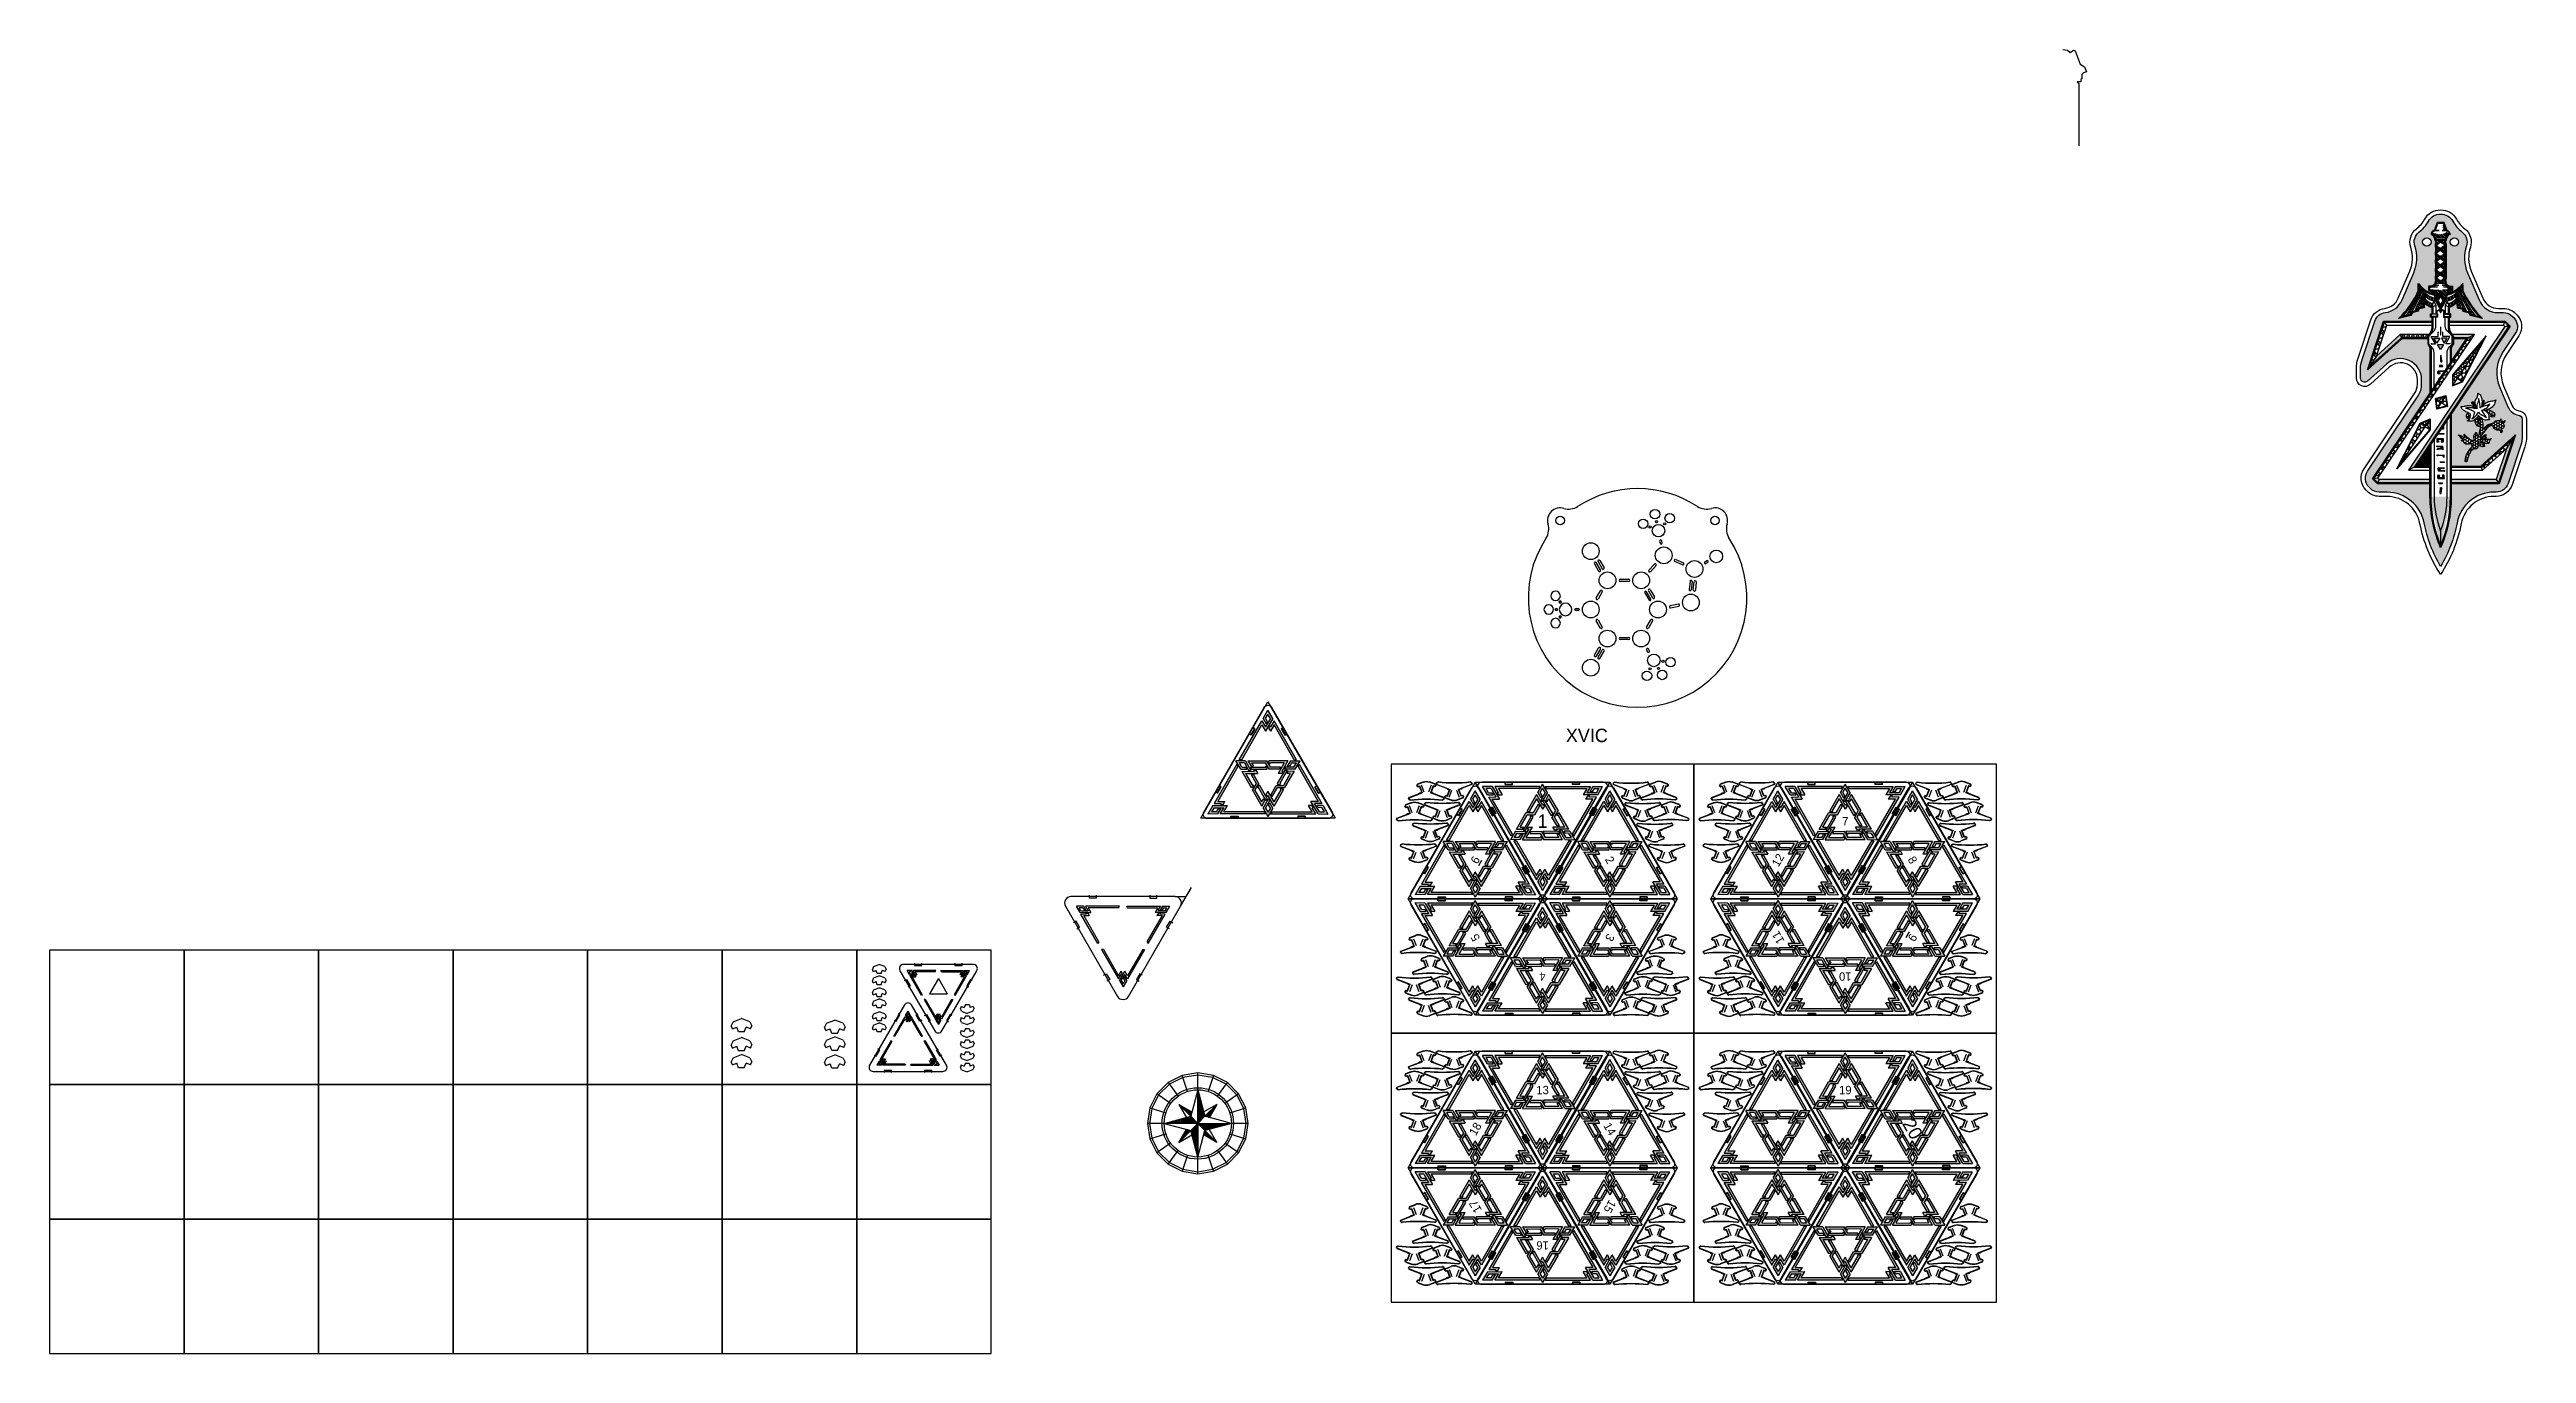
# Model space of a CAD drawing. Header units: inches. Extents: x -23 to 13.8, y 0.8 to 20.2.
import ezdxf

# ---------------------------------------------------------------- set-up
doc = ezdxf.new("R2010")
doc.units = ezdxf.units.IN
doc.header["$MEASUREMENT"] = 0
doc.layers.get('Defpoints').update_dxf_attribs({"color": 30})
doc.layers.add('CUT', color=1, linetype='Continuous')
doc.layers.add('ETCH', color=5, linetype='Continuous')
doc.styles.get("Standard").update_dxf_attribs({"font": 'arial.ttf'})

msp = doc.modelspace()

# ---------------------------------------------------------------- texts
at = {"attachment_point": 5}
for s, insert, char_height in [('{\\fPirata One|b0|i0|c0|p2;1}', (-0.8, 8.758), 0.2), ('{\\fPirata One|b0|i0|c0|p2;7}', (3.7, 8.758), 0.125), ('{\\fPirata One|b0|i0|c0|p2;13}', (-0.8, 4.758), 0.125), ('{\\fPirata One|b0|i0|c0|p2;19}', (3.7, 4.758), 0.125)]:
    msp.add_mtext_dynamic_manual_height_columns(s, width=0.78221, gutter_width=1, heights=[0], dxfattribs=dict(at, insert=insert, char_height=char_height))
for s, insert, char_height, rotation in [('{\\fPirata One|b0|i0|c0|p2;\\L6}', (-1.8, 8.18), 0.125, 60), ('{\\fPirata One|b0|i0|c0|p2;2}', (0.2, 8.18), 0.125, 300), ('{\\fPirata One|b0|i0|c0|p2;12}', (2.7, 8.18), 0.125, 60), ('{\\fPirata One|b0|i0|c0|p2;8}', (4.7, 8.18), 0.125, 300), ('{\\fPirata One|b0|i0|c0|p2;5}', (-1.8, 7.026), 0.125, 120), ('{\\fPirata One|b0|i0|c0|p2;3}', (0.2, 7.026), 0.125, 240), ('{\\fPirata One|b0|i0|c0|p2;11}', (2.7, 7.026), 0.125, 120), ('{\\fPirata One|b0|i0|c0|p2;\\L9}', (4.7, 7.026), 0.125, 240), ('{\\fPirata One|b0|i0|c0|p2;4}', (-0.8, 6.448), 0.125, 180), ('{\\fPirata One|b0|i0|c0|p2;10}', (3.7, 6.448), 0.125, 180), ('{\\fPirata One|b0|i0|c0|p2;18}', (-1.8, 4.18), 0.125, 60), ('{\\fPirata One|b0|i0|c0|p2;14}', (0.2, 4.18), 0.125, 300), ('{\\fPirata One|b0|i0|c0|p2;20}', (4.7, 4.18), 0.2, 300), ('{\\fPirata One|b0|i0|c0|p2;17}', (-1.8, 3.026), 0.125, 120), ('{\\fPirata One|b0|i0|c0|p2;15}', (0.2, 3.026), 0.125, 240), ('{\\fPirata One|b0|i0|c0|p2;16}', (-0.8, 2.448), 0.125, 180)]:
    msp.add_mtext_dynamic_manual_height_columns(s, width=0.78221, gutter_width=1, heights=[0], dxfattribs=dict(at, insert=insert, char_height=char_height, rotation=rotation))
at = {"layer": 'Defpoints', "insert": (-0.454, 10.133), "char_height": 0.2, "attachment_point": 1}
msp.add_mtext_dynamic_manual_height_columns('{\\fColonna MT|b0|i0|c0|p82;XVIC}', width=0.78221, gutter_width=1, heights=[0], dxfattribs=at)

# ---------------------------------------------------------------- blocks, each defined once
blk = doc.blocks.new('CompassQuadrant')
h = blk.add_hatch()
h.set_pattern_fill('ANSI31', color=256, scale=0.125)
h.set_pattern_definition([(45, (83.994818, -82.331804), (-0.0110485435, 0.0110485435), [])])
h.paths.add_polyline_path([(0, 0.5), (0, 0), (0.106, 0.106)])
h = blk.add_hatch()
h.set_pattern_fill('ANSI31', color=256, scale=0.125, angle=315)
h.set_pattern_definition([(0, (83.994818, -82.331804), (4e-18, 0.015625), [])])
h.paths.add_polyline_path([(0.282, 0.282), (0.106, 0.106), (0.17, 0.088)])
for p, q in [((0, 0.5), (-0.106, 0.106)), ((0, 0.5), (0.106, 0.106)), ((0, 0), (0, 0.5)), ((0, 0), (0.106, 0.106)), ((0.282, 0.282), (0.088, 0.17)), ((0.106, 0.106), (0.282, 0.282)), ((0.282, 0.282), (0.17, 0.088))]:
    blk.add_line(p, q)
blk = doc.blocks.new('Clip')
for p, q in [((-0.152, 0.209), (-0.17, 0.169)), ((-0.158, 0.137), (-0.17, 0.169)), ((-0.158, 0.137), (-0.114, 0.154)), ((-0.152, 0.209), (-0.069, 0.241)), ((-0.097, 0.108), (-0.114, 0.154)), ((-0.041, 0.108), (-0.097, 0.108)), ((0.015, 0.209), (-0.069, 0.241)), ((-0.041, 0.108), (-0.023, 0.154)), ((0.02, 0.137), (-0.023, 0.154)), ((0.015, 0.209), (0.033, 0.169)), ((0.02, 0.137), (0.033, 0.169))]:
    blk.add_line(p, q)
blk = doc.blocks.new('CornerArt')
at = {"layer": 'ETCH'}
for p, q in [((-0.045, -0.141), (-0.018, -0.187)), ((-0.045, -0.172), (-0.018, -0.219)), ((-0.036, -0.125), (-0.014, -0.164)), ((-0.018, -0.125), (-0.005, -0.148)), ((0.018, -0.125), (-0.018, -0.187)), ((0.036, -0.125), (-0.018, -0.219)), ((-0.005, -0.148), (-0.014, -0.164)), ((0.014, -0.18), (0.005, -0.195)), ((0.014, -0.18), (0.018, -0.187)), ((0.045, -0.141), (0.018, -0.187)), ((0.045, -0.172), (0.018, -0.219)), ((0.005, -0.195), (0.018, -0.219)), ((-0.195, -0.432), (-0.213, -0.432)), ((0.195, -0.432), (0.213, -0.432))]:
    blk.add_line(p, q, dxfattribs=at)
for points in [[(-0.213, -0.432), (-0.045, -0.141)], [(-0.195, -0.432), (-0.045, -0.172)], [(-0.036, -0.125), (0, -0.062)], [(-0.018, -0.125), (0, -0.094)], [(0.036, -0.125), (0, -0.062)], [(0.018, -0.125), (0, -0.094)], [(0.213, -0.432), (0.045, -0.141)], [(0.195, -0.432), (0.045, -0.172)]]:
    blk.add_lwpolyline(points, dxfattribs=at)
blk = doc.blocks.new('TriangleFace')
at = {"layer": 'CUT'}
for p, q in [((-0.204, -0.259), (-0.176, -0.274)), ((-0.176, -0.274), (-0.121, -0.179)), ((-0.121, -0.179), (-0.149, -0.164)), ((0.121, -0.179), (0.149, -0.164)), ((0.176, -0.274), (0.121, -0.179)), ((0.204, -0.259), (0.176, -0.274)), ((-0.476, -0.794), (-0.421, -0.699)), ((-0.421, -0.699), (-0.449, -0.683)), ((0.421, -0.699), (0.449, -0.683)), ((0.476, -0.794), (0.421, -0.699)), ((-0.504, -0.778), (-0.476, -0.794)), ((-0.355, -1.004), (-0.355, -1.036)), ((-0.245, -1.004), (-0.355, -1.004)), ((-0.245, -1.036), (-0.245, -1.004)), ((0.245, -1.004), (0.245, -1.036)), ((0.355, -1.004), (0.245, -1.004)), ((0.355, -1.036), (0.355, -1.004)), ((0.504, -0.778), (0.476, -0.794))]:
    blk.add_line(p, q, dxfattribs=at)
blk.add_lwpolyline([(0.571, -0.926), (0.054, -0.031, 0.57735), (-0.054, -0.031), (-0.571, -0.926, 0.57735), (-0.517, -1.02), (0.517, -1.02, 0.57735)], format="xyb", close=True, dxfattribs=at)
blk.add_blockref('CornerArt', (0, -0.063))
at = {"rotation": 119.9999999999989}
blk.add_blockref('CornerArt', (-0.517, -0.958), dxfattribs=at)
at = {"xscale": -0.9999999999999996, "rotation": 240.0000000000011}
blk.add_blockref('CornerArt', (0.517, -0.958), dxfattribs=at)
blk = doc.blocks.new('Clip_Half')
at = {"layer": 'CUT'}
for p, q in [((-0.266, -0.302), (-0.26, -0.283)), ((-0.266, -0.302), (-0.261, -0.312)), ((-0.26, -0.283), (-0.116, -0.228)), ((-0.138, -0.113), (-0.14, -0.105)), ((-0.138, -0.113), (-0.12, -0.123)), ((-0.127, -0.081), (-0.046, -0.051)), ((-0.12, -0.123), (-0.1, -0.115)), ((-0.101, -0.217), (-0.116, -0.228)), ((-0.106, -0.112), (-0.069, -0.21)), ((-0.101, -0.217), (-0.066, -0.204))]:
    blk.add_line(p, q, dxfattribs=at)
for centre, start, end in [((-0.243, -0.301), 210, 276.8269), ((-0.119, -0.101), 110.905, 191.81)]:
    blk.add_arc(centre, 0.0206, start, end, dxfattribs=at)
blk = doc.blocks.new('Clip_2in')
at = {"layer": 'CUT'}
for centre, radius, start, end in [((0, -2.33), 2.022, 83.1731, 96.8269), ((0, -0.172), 0.13, 69.095, 110.905)]:
    blk.add_arc(centre, radius, start, end, dxfattribs=at)
at = {"layer": 'Defpoints'}
for p, q in [((-0.267, -0.291), (-0.062, -0.213)), ((-0.267, -0.291), (-0.256, -0.309)), ((-0.131, -0.121), (-0.135, -0.104)), ((-0.131, -0.121), (-0.102, -0.11)), ((-0.125, -0.086), (-0.045, -0.055)), ((-0.102, -0.11), (-0.062, -0.213)), ((-0.073, -0.099), (-0.033, -0.202)), ((0.033, -0.202), (0.073, -0.099)), ((0.125, -0.086), (0.045, -0.055)), ((0.102, -0.11), (0.062, -0.213)), ((0.267, -0.291), (0.062, -0.213)), ((0.131, -0.121), (0.102, -0.11)), ((0.131, -0.121), (0.135, -0.104)), ((0.267, -0.291), (0.256, -0.309))]:
    blk.add_line(p, q, dxfattribs=at)
for centre, radius, start, end in [((-0.243, -0.301), 0.0156, 210, 276.8269), ((0, -2.33), 2.027, 83.1731, 96.8269), ((-0.119, -0.101), 0.0156, 110.905, 191.81), ((0, -0.172), 0.125, 69.095, 110.905), ((0.119, -0.101), 0.0156, 348.19, 69.095), ((0.243, -0.301), 0.0156, 263.1731, 330)]:
    blk.add_arc(centre, radius, start, end, dxfattribs=at)
blk.add_blockref('Clip_Half', (0, 0))
at = {"xscale": -1}
blk.add_blockref('Clip_Half', (0, 0), dxfattribs=at)
blk = doc.blocks.new('Corner_Repeat')
at = {"layer": 'ETCH'}
for p, q in [((-0.045, 0.198), (0, 0.119)), ((-0.036, 0.213), (-0.014, 0.174)), ((-0.018, 0.213), (-0.005, 0.19)), ((0.018, 0.213), (-0.014, 0.158)), ((-0.005, 0.19), (-0.014, 0.174)), ((0.036, 0.213), (-0.005, 0.143)), ((0.045, 0.198), (0.023, 0.158)), ((-0.032, 0.127), (-0.07, 0.061)), ((-0.023, 0.112), (-0.061, 0.045)), ((-0.045, 0.166), (0, 0.088)), ((-0.032, 0.127), (-0.023, 0.112)), ((-0.014, 0.158), (-0.005, 0.143)), ((0.005, 0.127), (0, 0.119)), ((0.014, 0.112), (0, 0.088)), ((0.014, 0.158), (0.005, 0.143)), ((0.005, 0.143), (0.061, 0.045)), ((0.005, 0.127), (0.014, 0.112)), ((0.014, 0.158), (0.027, 0.135)), ((0.023, 0.158), (0.032, 0.143)), ((0.027, 0.135), (0.07, 0.061)), ((0.045, 0.166), (0.032, 0.143)), ((0.061, 0.045), (0.07, 0.045)), ((0.07, 0.03), (0.097, 0.077)), ((0.07, 0.045), (0.079, 0.061)), ((0.07, 0.061), (0.079, 0.061)), ((0.088, 0.03), (0.115, 0.077)), ((0.106, 0.045), (0.115, 0.061)), ((0.106, 0.045), (0.115, 0.045)), ((0.115, 0.061), (0.124, 0.061))]:
    blk.add_line(p, q, dxfattribs=at)
for points in [[(-0.045, 0.198), (-0.115, 0.077)], [(-0.036, 0.213), (0, 0.276)], [(-0.018, 0.213), (0, 0.244)], [(0.036, 0.213), (0, 0.276)], [(0.018, 0.213), (0, 0.244)], [(0.045, 0.198), (0.115, 0.077)], [(-0.045, 0.166), (-0.097, 0.077)], [(0.045, 0.166), (0.097, 0.077)]]:
    blk.add_lwpolyline(points, dxfattribs=at)
blk = doc.blocks.new('Indent')
at = {"layer": 'CUT'}
for p, q in [((-0.05, -0.03125), (-0.05, 0.005)), ((0.05, -0.03125), (0.05, 0.005)), ((-0.055, -0.02625), (0.055, -0.02625))]:
    blk.add_line(p, q, dxfattribs=at)
at = {"layer": 'Defpoints'}
for p, q in [((-0.055, -0.03125), (-0.055, 0)), ((0.055, -0.03125), (0.055, 0)), ((-0.055, -0.03125), (0.055, -0.03125))]:
    blk.add_line(p, q, dxfattribs=at)
blk = doc.blocks.new('ArtFace_2in')
h = blk.add_hatch(color=256)
h.dxf.hatch_style = 1
h.paths.add_polyline_path([(-0.171, -0.151), (-0.189, -0.182), (-0.036, -0.182), (0.018, -0.276), (0.297, -0.276), (0.252, -0.198), (0.216, -0.198), (0.243, -0.244), (0.036, -0.244), (-0.018, -0.151)])
h.paths.add_polyline_path([(-0.243, -0.244), (-0.153, -0.088), (-0.207, -0.088), (-0.225, -0.119), (-0.207, -0.119), (-0.297, -0.276), (-0.018, -0.276), (-0.009, -0.26), (-0.027, -0.229), (-0.036, -0.244)])
h.paths.add_polyline_path([(-0.405, -0.151), (-0.477, -0.276), (-0.333, -0.276), (-0.288, -0.198), (-0.324, -0.198), (-0.351, -0.244), (-0.423, -0.244), (-0.387, -0.182), (-0.261, -0.182), (-0.243, -0.151)])
h.paths.add_polyline_path([(-0.261, -0.088), (-0.288, -0.135), (-0.252, -0.135), (-0.139, 0.06), (-0.149, 0.075), (-0.185, 0.075), (-0.176, 0.06)])
h.paths.add_polyline_path([(-0.387, -0.119), (-0.297, -0.119), (-0.279, -0.088), (-0.333, -0.088), (-0.23, 0.091), (-0.121, 0.091), (-0.045, 0.223), (-0.063, 0.254), (-0.139, 0.122), (-0.248, 0.122)])
h.paths.add_polyline_path([(-0.23, 0.153), (-0.221, 0.138), (-0.185, 0.138), (-0.194, 0.153), (-0.09, 0.333), (0, 0.176), (0.027, 0.223), (0.009, 0.254), (0, 0.239), (-0.09, 0.395)])
h.paths.add_polyline_path([(0.018, -0.151), (0.009, -0.166), (0.027, -0.198), (0.036, -0.182), (0.207, -0.182), (0.261, -0.182), (0.243, -0.151)])
h.paths.add_polyline_path([(0.153, -0.088), (0.18, -0.135), (0.216, -0.135), (0.207, -0.119), (0.387, -0.119), (0.248, 0.122), (0.23, 0.122), (0.212, 0.091), (0.23, 0.091), (0.333, -0.088)])
h.paths.add_polyline_path([(0.252, -0.135), (0.333, -0.276), (0.477, -0.276), (0.405, -0.151), (0.315, -0.151), (0.333, -0.182), (0.387, -0.182), (0.423, -0.244), (0.351, -0.244), (0.288, -0.135)])
h.paths.add_polyline_path([(0.139, 0.06), (0.216, -0.073), (0.252, -0.073), (0.176, 0.06), (0.23, 0.153), (0.09, 0.395), (0.045, 0.317), (0.063, 0.286), (0.09, 0.333), (0.194, 0.153)])
h.paths.add_polyline_path([(0.009, 0.286), (0.121, 0.091), (0.139, 0.091), (0.158, 0.122), (0.139, 0.122), (0.054, 0.27), (0.027, 0.317)], flags=17)
h.paths.add_polyline_path([(-0.027, 0.317), (-0.009, 0.286), (0.072, 0.426), (0, 0.551), (-0.072, 0.426), (-0.027, 0.348), (-0.009, 0.379), (-0.036, 0.426), (0, 0.489), (0.036, 0.426)])
at = {"layer": 'Defpoints'}
h = blk.add_hatch(color=0, dxfattribs=at)
h.dxf.hatch_style = 1
h.paths.add_polyline_path([(0.747, 0.327), (0.447, -0.192), (0.465, -0.224), (0.802, 0.359), (0.693, 0.359), (0.702, 0.374), (0.666, 0.374), (0.639, 0.327)])
h.paths.add_polyline_path([(0.82, 0.39), (0.892, 0.515), (0.747, 0.515), (0.702, 0.437), (0.738, 0.437), (0.765, 0.484), (0.838, 0.484), (0.802, 0.421), (0.657, 0.421), (0.711, 0.515), (0.039, 0.515), (0.057, 0.484), (0.657, 0.484), (0.603, 0.39)])
h.paths.add_polyline_path([(-0.057, 0.484), (-0.039, 0.515), (-0.711, 0.515), (-0.657, 0.421), (-0.675, 0.421), (-0.657, 0.39), (-0.603, 0.39), (-0.657, 0.484)])
h.paths.add_polyline_path([(-0.639, 0.327), (-0.747, 0.515), (-0.892, 0.515), (-0.82, 0.39), (-0.729, 0.39), (-0.747, 0.421), (-0.802, 0.421), (-0.838, 0.484), (-0.765, 0.484), (-0.693, 0.359), (-0.802, 0.359), (-0.465, -0.224), (-0.447, -0.192), (-0.747, 0.327)])
h.paths.add_polyline_path([(-0.036, -0.78), (-0.027, -0.795), (-0.009, -0.764), (-0.036, -0.717), (-0.09, -0.811), (-0.39, -0.291), (-0.426, -0.291), (-0.09, -0.873)])
h.paths.add_polyline_path([(0.036, -0.78), (0.09, -0.873), (0.426, -0.291), (0.39, -0.291), (0.09, -0.811), (0.036, -0.717), (-0.072, -0.905), (0, -1.03), (0.072, -0.905), (0.027, -0.827), (0.009, -0.858), (0.036, -0.905), (0, -0.967), (-0.036, -0.905)])
at = {"layer": 'CUT'}
blk.add_lwpolyline([(-0.9, 0.582), (0.9, 0.582, -0.57735), (0.955, 0.489), (0.054, -1.071, -0.57735), (-0.054, -1.071), (-0.955, 0.489, -0.57735)], format="xyb", close=True, dxfattribs=at)
at = {"layer": 'Defpoints'}
blk.add_lwpolyline([(-1, 0.577), (1, 0.577), (0, -1.155)], close=True, dxfattribs=at)
for name, p, xscale, yscale, zscale, rotation in [('CornerArt', (-1, 0.577), 2.000000000001212, 2.000000000001212, 2.000000000001212, 59.99999999999881), ('CornerArt', (1, 0.577), 2.000000000001212, 2.000000000001212, 2.000000000001212, 299.9999999999989), ('Corner_Repeat', (0, 0), 1.999999999998788, 1.999999999998788, 1.999999999998788, 119.9999999999999), ('Corner_Repeat', (0, 0), 1.999999999998785, 1.999999999998785, 1.999999999998785, 239.9999999999999), ('CornerArt', (0, -1.155), 2.000000000001212, 2.000000000001212, 2.000000000001212, 179.9999999999988)]:
    blk.add_blockref(name, p, dxfattribs=dict(xscale=xscale, yscale=yscale, zscale=zscale, rotation=rotation))
blk.add_blockref('Indent', (-0.5, 0.577))
at = {"xscale": 1.999999999998788, "yscale": 1.999999999998788, "zscale": 1.999999999998788}
blk.add_blockref('Corner_Repeat', (0, 0), dxfattribs=at)
at = {"xscale": -1}
blk.add_blockref('Indent', (0.5, 0.577), dxfattribs=at)
for p, xscale, rotation in [((-0.75, 0.144), -1, 119.9999999999997), ((0.25, -0.722), -0.9999999999999997, 240.0000000000002)]:
    blk.add_blockref('Indent', p, dxfattribs=dict(xscale=xscale, rotation=rotation))
for p, rotation in [((0.75, 0.144), 240.0000000000002), ((-0.25, -0.722), 119.9999999999998)]:
    blk.add_blockref('Indent', p, dxfattribs=dict(rotation=rotation))
blk = doc.blocks.new('ch3')
for p, q in [((-0.016, 0.219), (-0.016, 0.187)), ((0.016, 0.187), (0.016, 0.219))]:
    blk.add_line(p, q)
for centre, radius in [((-0.202, 0.522), 0.0703), ((-0.111, 0.455), 0.0156), ((0, 0.375), 0.0937), ((0, 0.625), 0.0703), ((0, 0.512), 0.0156), ((0.111, 0.455), 0.0156), ((0.202, 0.522), 0.0703)]:
    blk.add_circle(centre, radius)
for centre, start, end in [((0, 0.219), 0, 180), ((0, 0.187), 180, 0)]:
    blk.add_arc(centre, 0.0156, start, end)

# ---------------------------------------------------------------- hatches: boundary and pattern name
h = msp.add_hatch(color=256)
h.dxf.hatch_style = 1
h.paths.add_polyline_path([(-5.098, 9.452), (-5.135, 9.452), (-5.058, 9.319), (-5.112, 9.226), (-4.973, 8.984), (-4.928, 9.062), (-4.946, 9.093), (-4.973, 9.046), (-5.076, 9.226), (-5.022, 9.319)])
h.paths.add_polyline_path([(-5.216, 9.467), (-5.035, 9.467), (-5.062, 9.514), (-5.098, 9.514), (-5.089, 9.498), (-5.27, 9.498), (-5.13, 9.257), (-5.112, 9.257), (-5.094, 9.288), (-5.112, 9.288)])
h.paths.add_polyline_path([(-5.216, 9.655), (-5.36, 9.655), (-5.288, 9.53), (-5.198, 9.53), (-5.216, 9.561), (-5.27, 9.561), (-5.306, 9.623), (-5.234, 9.623), (-5.171, 9.514), (-5.135, 9.514)])
h.paths.add_polyline_path([(-5.089, 9.561), (-5.144, 9.561), (-5.126, 9.53), (-4.901, 9.53), (-4.892, 9.545), (-4.91, 9.577), (-4.919, 9.561)])
h.paths.add_polyline_path([(-5.18, 9.655), (-5.135, 9.577), (-5.098, 9.577), (-5.126, 9.623), (-4.919, 9.623), (-4.865, 9.53), (-4.712, 9.53), (-4.694, 9.561), (-4.847, 9.561), (-4.901, 9.655)])
h.paths.add_polyline_path([(-4.865, 9.655), (-4.874, 9.639), (-4.856, 9.608), (-4.847, 9.623), (-4.64, 9.623), (-4.73, 9.467), (-4.676, 9.467), (-4.658, 9.498), (-4.676, 9.498), (-4.586, 9.655)])
h.paths.add_polyline_path([(-5.004, 9.288), (-5.022, 9.288), (-5.04, 9.257), (-5.022, 9.257), (-4.937, 9.109), (-4.91, 9.062), (-4.892, 9.093)])
h.paths.add_polyline_path([(-4.883, 9.203), (-4.91, 9.156), (-4.892, 9.125), (-4.883, 9.14), (-4.792, 8.984), (-4.653, 9.226), (-4.662, 9.241), (-4.698, 9.241), (-4.689, 9.226), (-4.792, 9.046)])
h.paths.add_polyline_path([(-4.874, 9.093), (-4.955, 8.953), (-4.883, 8.828), (-4.81, 8.953), (-4.856, 9.031), (-4.874, 9), (-4.847, 8.953), (-4.883, 8.89), (-4.919, 8.953), (-4.856, 9.062)])
h.paths.add_polyline_path([(-4.761, 9.288), (-4.838, 9.156), (-4.82, 9.125), (-4.743, 9.257), (-4.635, 9.257), (-4.495, 9.498), (-4.586, 9.498), (-4.604, 9.467), (-4.55, 9.467), (-4.653, 9.288)])
h.paths.add_polyline_path([(-4.631, 9.514), (-4.743, 9.319), (-4.734, 9.304), (-4.698, 9.304), (-4.707, 9.319), (-4.622, 9.467), (-4.595, 9.514)], flags=17)
h.paths.add_polyline_path([(-4.622, 9.561), (-4.64, 9.53), (-4.477, 9.53), (-4.405, 9.655), (-4.55, 9.655), (-4.595, 9.577), (-4.559, 9.577), (-4.532, 9.623), (-4.459, 9.623), (-4.495, 9.561)])
at = {"layer": 'Defpoints'}
h = msp.add_hatch(color=0, dxfattribs=at)
h.dxf.hatch_style = 1
h.paths.add_polyline_path([(-4.792, 10.19), (-4.492, 9.67), (-4.456, 9.67), (-4.792, 10.253), (-4.847, 10.159), (-4.856, 10.174), (-4.874, 10.143), (-4.847, 10.096)])
h.paths.add_polyline_path([(-4.81, 10.284), (-4.883, 10.409), (-4.955, 10.284), (-4.91, 10.206), (-4.892, 10.237), (-4.919, 10.284), (-4.883, 10.346), (-4.847, 10.284), (-4.919, 10.159), (-4.973, 10.253), (-5.309, 9.67), (-5.273, 9.67), (-4.973, 10.19), (-4.919, 10.096)])
h.paths.add_polyline_path([(-5.33, 9.571), (-5.348, 9.603), (-5.684, 9.02), (-5.576, 9.02), (-5.585, 9.005), (-5.549, 9.005), (-5.522, 9.052), (-5.63, 9.052)])
h.paths.add_polyline_path([(-5.486, 8.989), (-5.702, 8.989), (-5.774, 8.864), (-5.63, 8.864), (-5.585, 8.942), (-5.621, 8.942), (-5.648, 8.895), (-5.72, 8.895), (-5.684, 8.958), (-5.54, 8.958), (-5.594, 8.864), (-4.922, 8.864), (-4.94, 8.895), (-5.54, 8.895)])
h.paths.add_polyline_path([(-4.225, 8.958), (-4.207, 8.958), (-4.225, 8.989), (-4.28, 8.989), (-4.225, 8.895), (-4.826, 8.895), (-4.844, 8.864), (-4.171, 8.864)])
h.paths.add_polyline_path([(-4.189, 9.02), (-4.081, 9.02), (-4.417, 9.603), (-4.435, 9.571), (-4.135, 9.052), (-4.244, 9.052), (-4.135, 8.864), (-3.991, 8.864), (-4.063, 8.989), (-4.153, 8.989), (-4.135, 8.958), (-4.081, 8.958), (-4.045, 8.895), (-4.117, 8.895)])
at = {"layer": 'ETCH', "true_color": 0x000000}
h = msp.add_hatch(color=18, dxfattribs=at)
h.dxf.hatch_style = 1
edge = h.paths.add_edge_path(flags=16)
edge.add_line((12.47, 16.979), (12.477, 16.987))
edge.add_line((12.477, 16.987), (12.477, 17.05))
edge.add_line((12.477, 17.05), (12.47, 17.058))
edge.add_line((12.47, 17.058), (12.47, 17.1))
edge.add_line((12.47, 17.1), (12.477, 17.108))
edge.add_line((12.477, 17.108), (12.477, 17.171))
edge.add_line((12.477, 17.171), (12.47, 17.179))
edge.add_line((12.47, 17.179), (12.47, 17.221))
edge.add_line((12.47, 17.221), (12.477, 17.23))
edge.add_line((12.477, 17.23), (12.477, 17.292))
edge.add_line((12.477, 17.292), (12.47, 17.3))
edge.add_line((12.47, 17.3), (12.47, 17.342))
edge.add_line((12.47, 17.342), (12.477, 17.351))
edge.add_line((12.477, 17.351), (12.477, 17.382))
edge.add_line((12.477, 17.382), (12.463, 17.406))
edge.add_line((12.463, 17.406), (12.463, 17.423))
edge.add_line((12.463, 17.423), (12.455, 17.431))
edge.add_arc((12.4, 17.428), 0.0549, 2.7936, 81.7775)
edge.add_arc((12.476, 17.484), 0.0679, 107.3826, 181.8655, ccw=False)
edge.add_line((12.456, 17.549), (12.498, 17.662))
edge.add_line((12.498, 17.662), (12.551, 17.662))
edge.add_line((12.551, 17.662), (12.603, 17.662))
edge.add_line((12.603, 17.662), (12.645, 17.549))
edge.add_arc((12.625, 17.484), 0.0679, -1.8655, 72.6174, ccw=False)
edge.add_arc((12.701, 17.428), 0.0549, 98.2225, 177.2064)
edge.add_line((12.646, 17.431), (12.638, 17.423))
edge.add_line((12.638, 17.423), (12.638, 17.406))
edge.add_line((12.638, 17.406), (12.625, 17.382))
edge.add_line((12.625, 17.382), (12.625, 17.351))
edge.add_line((12.625, 17.351), (12.631, 17.342))
edge.add_line((12.631, 17.342), (12.631, 17.3))
edge.add_line((12.631, 17.3), (12.625, 17.292))
edge.add_line((12.625, 17.292), (12.625, 17.23))
edge.add_line((12.625, 17.23), (12.631, 17.221))
edge.add_line((12.631, 17.221), (12.631, 17.179))
edge.add_line((12.631, 17.179), (12.625, 17.171))
edge.add_line((12.625, 17.171), (12.625, 17.108))
edge.add_line((12.625, 17.108), (12.631, 17.1))
edge.add_line((12.631, 17.1), (12.631, 17.058))
edge.add_line((12.631, 17.058), (12.625, 17.05))
edge.add_line((12.625, 17.05), (12.625, 16.987))
edge.add_line((12.625, 16.987), (12.631, 16.979))
edge.add_line((12.631, 16.979), (12.631, 16.937))
edge.add_line((12.631, 16.937), (12.625, 16.929))
edge.add_line((12.625, 16.929), (12.625, 16.866))
edge.add_line((12.625, 16.866), (12.631, 16.858))
edge.add_line((12.631, 16.858), (12.631, 16.816))
edge.add_line((12.631, 16.816), (12.625, 16.808))
edge.add_line((12.625, 16.808), (12.637, 16.746))
edge.add_arc((12.723, 16.837), 0.125, 226.6533, 273.3501)
edge.add_line((12.73, 16.712), (12.73, 16.649))
edge.add_arc((12.76, 16.539), 0.114, 105.0142, 147.7024)
edge.add_spline(control_points=[(12.663, 16.6), (12.688, 16.607), (12.712, 16.617), (12.788, 16.656), (12.835, 16.697), (12.869, 16.743), (12.873, 16.748), (12.877, 16.754), (12.88, 16.759)], knot_values=[1.102238, 1.102238, 1.102238, 1.102238, 1.297328, 1.297328, 1.749513, 1.749513, 1.749513, 1.798593, 1.798593, 1.798593, 1.798593], degree=3, periodic=0)
edge.add_spline(control_points=[(12.88, 16.759), (12.881, 16.753), (12.883, 16.746), (12.883, 16.74), (12.887, 16.713), (12.887, 16.685), (12.885, 16.658), (12.884, 16.654), (12.884, 16.65), (12.883, 16.647)], knot_values=[0.766115, 0.766115, 0.766115, 0.766115, 0.823705, 0.823705, 0.823705, 1.068062, 1.068062, 1.068062, 1.102238, 1.102238, 1.102238, 1.102238], degree=3, periodic=0)
edge.add_arc((14.101, 17.193), 1.335, 204.1483, 226.09)
edge.add_line((13.175, 16.231), (12.992, 16.28))
edge.add_line((12.992, 16.28), (12.969, 16.318))
edge.add_line((12.969, 16.318), (12.883, 16.342))
edge.add_line((12.883, 16.342), (12.872, 16.372))
edge.add_line((12.872, 16.372), (12.795, 16.393))
edge.add_arc((12.504, 16.405), 0.292, 357.6973, 372.6423)
edge.add_arc((12.551, 16.694), 0.328, 296.2384, 316.4848, ccw=False)
edge.add_line((12.696, 16.4), (12.684, 16.42))
edge.add_line((12.684, 16.42), (12.68, 16.403))
edge.add_line((12.68, 16.403), (12.68, 16.304))
edge.add_line((12.68, 16.304), (12.701, 16.304))
edge.add_line((12.701, 16.304), (12.701, 16.255))
edge.add_line((12.701, 16.255), (12.68, 16.255))
edge.add_line((12.68, 16.255), (12.68, 16.195))
edge.add_line((12.68, 16.195), (13.512, 16.195))
edge.add_line((13.512, 16.195), (13.586, 16.121))
edge.add_line((13.586, 16.121), (12.708, 14.813))
edge.add_line((12.708, 14.813), (12.708, 14.039))
edge.add_line((12.708, 14.039), (13.151, 14.039))
edge.add_line((13.151, 14.039), (13.662, 14.503))
edge.add_line((13.662, 14.503), (13.421, 13.776))
edge.add_line((13.421, 13.776), (12.708, 13.776))
edge.add_line((12.708, 13.776), (12.708, 13.582))
edge.add_arc((10.787, 13.582), 1.92, -23.3438, 0, ccw=False)
edge.add_arc((14.314, 13.582), 1.92, 180, 203.3438, ccw=False)
edge.add_line((12.393, 13.582), (12.393, 13.776))
edge.add_line((12.393, 13.776), (11.613, 13.776))
edge.add_line((11.613, 13.776), (11.54, 13.849))
edge.add_line((11.54, 13.849), (12.393, 15.122))
edge.add_line((12.393, 15.122), (12.393, 15.769))
edge.add_arc((12.276, 15.769), 0.117, 0, 30)
edge.add_line((12.378, 15.828), (12.361, 15.858))
edge.add_line((12.361, 15.858), (12.361, 15.931))
edge.add_line((12.361, 15.931), (11.974, 15.931))
edge.add_line((11.974, 15.931), (11.463, 15.468))
edge.add_line((11.463, 15.468), (11.704, 16.195))
edge.add_line((11.704, 16.195), (12.421, 16.195))
edge.add_line((12.421, 16.195), (12.421, 16.255))
edge.add_line((12.421, 16.255), (12.401, 16.255))
edge.add_line((12.401, 16.255), (12.401, 16.304))
edge.add_line((12.401, 16.304), (12.421, 16.304))
edge.add_line((12.421, 16.304), (12.421, 16.403))
edge.add_line((12.421, 16.403), (12.417, 16.42))
edge.add_line((12.417, 16.42), (12.406, 16.4))
edge.add_arc((12.551, 16.694), 0.328, 223.5152, 243.7616, ccw=False)
edge.add_arc((12.597, 16.405), 0.292, 167.3577, 182.3027)
edge.add_line((12.306, 16.393), (12.229, 16.372))
edge.add_line((12.229, 16.372), (12.218, 16.342))
edge.add_line((12.218, 16.342), (12.132, 16.318))
edge.add_line((12.132, 16.318), (12.109, 16.28))
edge.add_line((12.109, 16.28), (11.926, 16.231))
edge.add_arc((11, 17.193), 1.335, 313.91, 335.8517)
edge.add_spline(control_points=[(12.218, 16.647), (12.218, 16.65), (12.217, 16.654), (12.217, 16.658), (12.214, 16.685), (12.214, 16.713), (12.218, 16.74), (12.219, 16.746), (12.22, 16.753), (12.221, 16.759)], knot_values=[0.766115, 0.766115, 0.766115, 0.766115, 0.800291, 0.800291, 0.800291, 1.044647, 1.044647, 1.044647, 1.102238, 1.102238, 1.102238, 1.102238], degree=3, periodic=0)
edge.add_spline(control_points=[(12.221, 16.759), (12.224, 16.754), (12.228, 16.748), (12.232, 16.743), (12.266, 16.697), (12.313, 16.656), (12.389, 16.617), (12.413, 16.607), (12.438, 16.6)], knot_values=[1.102238, 1.102238, 1.102238, 1.102238, 1.151318, 1.151318, 1.151318, 1.603502, 1.603502, 1.798593, 1.798593, 1.798593, 1.798593], degree=3, periodic=0)
edge.add_arc((12.341, 16.539), 0.114, 32.2976, 74.9858)
edge.add_line((12.371, 16.649), (12.371, 16.712))
edge.add_arc((12.378, 16.837), 0.125, 266.6499, 313.3467)
edge.add_line((12.464, 16.746), (12.477, 16.808))
edge.add_line((12.477, 16.808), (12.47, 16.816))
edge.add_line((12.47, 16.816), (12.47, 16.858))
edge.add_line((12.47, 16.858), (12.477, 16.866))
edge.add_line((12.477, 16.866), (12.477, 16.929))
edge.add_line((12.477, 16.929), (12.47, 16.937))
edge.add_line((12.47, 16.937), (12.47, 16.979))
h.paths.add_polyline_path([(12.283, 17.371, -1), (12.408, 17.371, -1)], flags=16)
h.paths.add_polyline_path([(12.693, 17.371, -1), (12.818, 17.371, -1)], flags=16)
edge = h.paths.add_edge_path(flags=16)
edge.add_spline(control_points=[(13.104, 15.125), (13.12, 15.113), (13.154, 15.087), (13.171, 15.011), (13.165, 14.957), (13.161, 14.927)], knot_values=[6.657917, 6.657917, 6.657917, 6.657917, 6.716929, 6.784382, 6.877949, 6.877949, 6.877949, 6.877949], weights=[1, 1, 1, 1, 1, 1], degree=3, periodic=0)
edge.add_spline(control_points=[(13.161, 14.927), (13.188, 14.952), (13.232, 14.992), (13.303, 15.007), (13.348, 15.008), (13.366, 15.021), (13.372, 15.025)], knot_values=[6.877949, 6.877949, 6.877949, 6.877949, 6.985829, 7.053451, 7.09201, 7.116482, 7.116482, 7.116482, 7.116482], weights=[1, 1, 1, 1, 1, 1, 1], degree=3, periodic=0)
edge.add_spline(control_points=[(13.372, 15.025), (13.366, 15.004), (13.353, 14.957), (13.31, 14.9), (13.266, 14.887), (13.247, 14.881)], knot_values=[7.116482, 7.116482, 7.116482, 7.116482, 7.184332, 7.260353, 7.319035, 7.319035, 7.319035, 7.319035], weights=[1, 1, 1, 1, 1, 1], degree=3, periodic=0)
edge.add_spline(control_points=[(13.247, 14.881), (13.268, 14.875), (13.311, 14.862), (13.366, 14.82), (13.344, 14.755), (13.309, 14.772), (13.287, 14.783)], knot_values=[7.319035, 7.319035, 7.319035, 7.319035, 7.387578, 7.457407, 7.491665, 7.549648, 7.549648, 7.549648, 7.549648], weights=[1, 1, 1, 1, 1, 1, 1], degree=3, periodic=0)
edge.add_spline(control_points=[(13.287, 14.783), (13.298, 14.784), (13.312, 14.784), (13.322, 14.793), (13.324, 14.795)], knot_values=[7.549648, 7.549648, 7.549648, 7.549648, 7.579604, 7.588915, 7.588915, 7.588915, 7.588915], weights=[1, 1, 1, 1, 1], degree=3, periodic=0)
edge.add_spline(control_points=[(13.324, 14.795), (13.316, 14.797), (13.299, 14.8), (13.281, 14.823), (13.261, 14.825), (13.252, 14.826)], knot_values=[7.588915, 7.588915, 7.588915, 7.588915, 7.611661, 7.64194, 7.668521, 7.668521, 7.668521, 7.668521], weights=[1, 1, 1, 1, 1, 1], degree=3, periodic=0)
edge.add_spline(control_points=[(13.252, 14.826), (13.26, 14.818), (13.279, 14.798), (13.258, 14.758), (13.272, 14.735), (13.277, 14.725)], knot_values=[7.668521, 7.668521, 7.668521, 7.668521, 7.698816, 7.746663, 7.777276, 7.777276, 7.777276, 7.777276], weights=[1, 1, 1, 1, 1, 1], degree=3, periodic=0)
edge.add_spline(control_points=[(13.277, 14.725), (13.266, 14.726), (13.245, 14.726), (13.202, 14.718), (13.176, 14.735), (13.159, 14.749)], knot_values=[7.777276, 7.777276, 7.777276, 7.777276, 7.809503, 7.841986, 7.90214, 7.90214, 7.90214, 7.90214], weights=[1, 1, 1, 1, 1, 1], degree=3, periodic=0)
edge.add_spline(control_points=[(13.159, 14.749), (13.159, 14.749), (13.16, 14.749), (13.172, 14.712), (13.18, 14.67), (13.176, 14.609), (13.173, 14.589), (13.169, 14.569)], knot_values=[7.90214, 7.90214, 7.90214, 7.90214, 7.902765, 7.902765, 8.012017, 8.012017, 8.069071, 8.069071, 8.069071, 8.069071], weights=[1, 1, 1, 1, 1, 1, 1, 1], degree=3, periodic=0)
edge.add_spline(control_points=[(13.169, 14.569), (13.177, 14.58), (13.186, 14.59), (13.212, 14.62), (13.232, 14.64), (13.277, 14.667), (13.304, 14.673), (13.323, 14.676), (13.33, 14.677), (13.336, 14.677), (13.341, 14.677)], knot_values=[8.069071, 8.069071, 8.069071, 8.069071, 8.106941, 8.106941, 8.178867, 8.178867, 8.235997, 8.235997, 8.235997, 8.256584, 8.256584, 8.256584, 8.256584], weights=[1, 1, 1, 1, 1, 1, 1, 1, 1, 1, 1], degree=3, periodic=0)
edge.add_spline(control_points=[(13.341, 14.677), (13.343, 14.685), (13.353, 14.706), (13.393, 14.719), (13.425, 14.711), (13.447, 14.723), (13.446, 14.733), (13.445, 14.739)], knot_values=[8.256584, 8.256584, 8.256584, 8.256584, 8.2801, 8.32508, 8.366966, 8.377429, 8.39372, 8.39372, 8.39372, 8.39372], weights=[1, 1, 1, 1, 1, 1, 1, 1], degree=3, periodic=0)
edge.add_spline(control_points=[(13.445, 14.739), (13.451, 14.736), (13.462, 14.728), (13.457, 14.704), (13.481, 14.699), (13.501, 14.703), (13.503, 14.714), (13.504, 14.717)], knot_values=[8.39372, 8.39372, 8.39372, 8.39372, 8.413051, 8.431707, 8.449452, 8.473318, 8.482069, 8.482069, 8.482069, 8.482069], weights=[1, 1, 1, 1, 1, 1, 1, 1], degree=3, periodic=0)
edge.add_spline(control_points=[(13.504, 14.717), (13.506, 14.712), (13.512, 14.699), (13.491, 14.68), (13.474, 14.684), (13.465, 14.687)], knot_values=[8.482069, 8.482069, 8.482069, 8.482069, 8.498841, 8.520693, 8.547791, 8.547791, 8.547791, 8.547791], weights=[1, 1, 1, 1, 1, 1], degree=3, periodic=0)
edge.add_spline(control_points=[(13.465, 14.687), (13.474, 14.68), (13.496, 14.661), (13.498, 14.602), (13.461, 14.594), (13.444, 14.59)], knot_values=[8.547791, 8.547791, 8.547791, 8.547791, 8.580357, 8.633736, 8.681228, 8.681228, 8.681228, 8.681228], weights=[1, 1, 1, 1, 1, 1], degree=3, periodic=0)
edge.add_spline(control_points=[(13.444, 14.59), (13.452, 14.586), (13.47, 14.577), (13.468, 14.544), (13.453, 14.538), (13.447, 14.535)], knot_values=[8.681228, 8.681228, 8.681228, 8.681228, 8.707124, 8.736699, 8.755024, 8.755024, 8.755024, 8.755024], weights=[1, 1, 1, 1, 1, 1], degree=3, periodic=0)
edge.add_spline(control_points=[(13.447, 14.535), (13.448, 14.541), (13.451, 14.554), (13.432, 14.577), (13.391, 14.566), (13.351, 14.589), (13.333, 14.622), (13.333, 14.638), (13.333, 14.646)], knot_values=[8.755024, 8.755024, 8.755024, 8.755024, 8.772597, 8.793117, 8.829805, 8.887021, 8.916239, 8.937464, 8.937464, 8.937464, 8.937464], weights=[1, 1, 1, 1, 1, 1, 1, 1, 1], degree=3, periodic=0)
edge.add_spline(control_points=[(13.333, 14.646), (13.331, 14.645), (13.329, 14.645), (13.327, 14.645), (13.316, 14.643), (13.278, 14.638), (13.214, 14.58), (13.173, 14.523), (13.15, 14.488)], knot_values=[8.937464, 8.937464, 8.937464, 8.937464, 8.943791, 8.943791, 8.943791, 8.975753, 9.060235, 9.186795, 9.186795, 9.186795, 9.186795], weights=[1, 1, 1, 1, 1, 1, 1, 1, 1], degree=3, periodic=0)
edge.add_spline(control_points=[(13.15, 14.488), (13.148, 14.48), (13.145, 14.472), (13.143, 14.463)], knot_values=[9.186795, 9.186795, 9.186795, 9.186795, 9.211114, 9.211114, 9.211114, 9.211114], weights=[1, 1, 1, 1], degree=3, periodic=0)
edge.add_spline(control_points=[(13.143, 14.463), (13.156, 14.466), (13.182, 14.473), (13.203, 14.508), (13.223, 14.502), (13.231, 14.499)], knot_values=[9.211114, 9.211114, 9.211114, 9.211114, 9.252395, 9.289092, 9.31174, 9.31174, 9.31174, 9.31174], weights=[1, 1, 1, 1, 1, 1], degree=3, periodic=0)
edge.add_spline(control_points=[(13.231, 14.499), (13.225, 14.498), (13.202, 14.493), (13.219, 14.469), (13.231, 14.451)], knot_values=[9.31174, 9.31174, 9.31174, 9.31174, 9.32862, 9.373989, 9.373989, 9.373989, 9.373989], weights=[1, 1, 1, 1, 1], degree=3, periodic=0)
edge.add_spline(control_points=[(13.231, 14.451), (13.224, 14.449), (13.197, 14.441), (13.17, 14.44), (13.15, 14.439)], knot_values=[9.373989, 9.373989, 9.373989, 9.373989, 9.397777, 9.456563, 9.456563, 9.456563, 9.456563], weights=[1, 1, 1, 1, 1], degree=3, periodic=0)
edge.add_spline(control_points=[(13.15, 14.439), (13.174, 14.436), (13.228, 14.431), (13.281, 14.442), (13.309, 14.448)], knot_values=[9.456563, 9.456563, 9.456563, 9.456563, 9.530091, 9.617058, 9.617058, 9.617058, 9.617058], weights=[1, 1, 1, 1, 1], degree=3, periodic=0)
edge.add_spline(control_points=[(13.309, 14.448), (13.299, 14.44), (13.276, 14.423), (13.271, 14.393), (13.269, 14.376)], knot_values=[9.617058, 9.617058, 9.617058, 9.617058, 9.653619, 9.702354, 9.702354, 9.702354, 9.702354], weights=[1, 1, 1, 1, 1], degree=3, periodic=0)
edge.add_spline(control_points=[(13.269, 14.376), (13.254, 14.373), (13.224, 14.368), (13.185, 14.401), (13.135, 14.381), (13.124, 14.404), (13.121, 14.41)], knot_values=[9.702354, 9.702354, 9.702354, 9.702354, 9.745642, 9.788651, 9.844392, 9.862563, 9.862563, 9.862563, 9.862563], weights=[1, 1, 1, 1, 1, 1, 1], degree=3, periodic=0)
edge.add_spline(control_points=[(13.121, 14.41), (13.116, 14.402), (13.112, 14.393), (13.107, 14.385)], knot_values=[9.862563, 9.862563, 9.862563, 9.862563, 9.889185, 9.889185, 9.889185, 9.889185], weights=[1, 1, 1, 1], degree=3, periodic=0)
edge.add_spline(control_points=[(13.107, 14.385), (13.111, 14.382), (13.129, 14.371), (13.163, 14.367), (13.191, 14.371), (13.205, 14.373)], knot_values=[0, 0, 0, 0, 0.017131, 0.060162, 0.10128, 0.10128, 0.10128, 0.10128], weights=[1, 1, 1, 1, 1, 1], degree=3, periodic=0)
edge.add_spline(control_points=[(13.205, 14.373), (13.201, 14.363), (13.195, 14.348), (13.203, 14.335), (13.206, 14.33)], knot_values=[0.10128, 0.10128, 0.10128, 0.10128, 0.13061, 0.146436, 0.146436, 0.146436, 0.146436], weights=[1, 1, 1, 1, 1], degree=3, periodic=0)
edge.add_spline(control_points=[(13.206, 14.33), (13.187, 14.329), (13.149, 14.327), (13.117, 14.346), (13.101, 14.356)], knot_values=[0.146436, 0.146436, 0.146436, 0.146436, 0.203803, 0.256528, 0.256528, 0.256528, 0.256528], weights=[1, 1, 1, 1, 1], degree=3, periodic=0)
edge.add_spline(control_points=[(13.101, 14.356), (13.103, 14.349), (13.107, 14.333), (13.107, 14.298), (13.069, 14.288), (13.047, 14.295), (13.039, 14.3)], knot_values=[0.256528, 0.256528, 0.256528, 0.256528, 0.27663, 0.307892, 0.345656, 0.372499, 0.372499, 0.372499, 0.372499], weights=[1, 1, 1, 1, 1, 1, 1], degree=3, periodic=0)
edge.add_spline(control_points=[(13.039, 14.3), (13.017, 14.275), (12.996, 14.252), (12.963, 14.195), (12.953, 14.157), (12.945, 14.116)], knot_values=[0.372499, 0.372499, 0.372499, 0.372499, 0.471683, 0.471683, 0.60031, 0.60031, 0.60031, 0.60031], weights=[1, 1, 1, 1, 1, 1], degree=3, periodic=0)
edge.add_spline(control_points=[(12.945, 14.116), (12.944, 14.111), (12.94, 14.106), (12.935, 14.104), (12.93, 14.103), (12.924, 14.104), (12.92, 14.107), (12.915, 14.111), (12.913, 14.116), (12.914, 14.122)], knot_values=[0.60031, 0.60031, 0.60031, 0.60031, 1.647508, 1.647508, 1.647508, 2.694705, 2.694705, 2.694705, 3.741903, 3.741903, 3.741903, 3.741903], weights=[1, 0.910684, 0.910684, 1, 0.910684, 0.910684, 1, 0.910684, 0.910684, 1], degree=3, periodic=0)
edge.add_spline(control_points=[(12.914, 14.122), (12.921, 14.161), (12.941, 14.237), (12.994, 14.297), (13.021, 14.327)], knot_values=[3.741903, 3.741903, 3.741903, 3.741903, 3.858416, 3.97738, 3.97738, 3.97738, 3.97738], weights=[1, 1, 1, 1, 1], degree=3, periodic=0)
edge.add_spline(control_points=[(13.021, 14.327), (13.019, 14.335), (13.017, 14.351), (13.016, 14.365), (13.016, 14.372)], knot_values=[3.97738, 3.97738, 3.97738, 3.97738, 4.0019, 4.021787, 4.021787, 4.021787, 4.021787], weights=[1, 1, 1, 1, 1], degree=3, periodic=0)
edge.add_spline(control_points=[(13.016, 14.372), (13.005, 14.37), (12.975, 14.366), (12.93, 14.358), (12.896, 14.384), (12.884, 14.414), (12.866, 14.417), (12.856, 14.419)], knot_values=[4.021787, 4.021787, 4.021787, 4.021787, 4.056421, 4.112723, 4.150253, 4.174367, 4.202117, 4.202117, 4.202117, 4.202117], weights=[1, 1, 1, 1, 1, 1, 1, 1], degree=3, periodic=0)
edge.add_spline(control_points=[(12.856, 14.419), (12.859, 14.42), (12.87, 14.421), (12.88, 14.425), (12.887, 14.429)], knot_values=[4.202117, 4.202117, 4.202117, 4.202117, 4.211204, 4.23473, 4.23473, 4.23473, 4.23473], weights=[1, 1, 1, 1, 1], degree=3, periodic=0)
edge.add_spline(control_points=[(12.887, 14.429), (12.872, 14.438), (12.848, 14.452), (12.84, 14.489), (12.822, 14.494), (12.814, 14.496)], knot_values=[4.23473, 4.23473, 4.23473, 4.23473, 4.286386, 4.313313, 4.336743, 4.336743, 4.336743, 4.336743], weights=[1, 1, 1, 1, 1, 1], degree=3, periodic=0)
edge.add_spline(control_points=[(12.814, 14.496), (12.825, 14.497), (12.848, 14.498), (12.878, 14.476), (12.901, 14.468), (12.912, 14.464)], knot_values=[4.336743, 4.336743, 4.336743, 4.336743, 4.368799, 4.404814, 4.441845, 4.441845, 4.441845, 4.441845], weights=[1, 1, 1, 1, 1, 1], degree=3, periodic=0)
edge.add_spline(control_points=[(12.912, 14.464), (12.911, 14.47), (12.905, 14.486), (12.902, 14.503), (12.9, 14.514)], knot_values=[4.441845, 4.441845, 4.441845, 4.441845, 4.460243, 4.492831, 4.492831, 4.492831, 4.492831], weights=[1, 1, 1, 1, 1], degree=3, periodic=0)
edge.add_spline(control_points=[(12.9, 14.514), (12.914, 14.5), (12.95, 14.466), (12.999, 14.418), (13.042, 14.42), (13.054, 14.42)], knot_values=[4.492831, 4.492831, 4.492831, 4.492831, 4.551176, 4.64444, 4.679237, 4.679237, 4.679237, 4.679237], weights=[1, 1, 1, 1, 1, 1], degree=3, periodic=0)
edge.add_spline(control_points=[(13.054, 14.42), (13.051, 14.434), (13.044, 14.465), (13.046, 14.51), (13.075, 14.526), (13.079, 14.537), (13.081, 14.542)], knot_values=[4.679237, 4.679237, 4.679237, 4.679237, 4.722582, 4.774762, 4.796463, 4.81181, 4.81181, 4.81181, 4.81181], weights=[1, 1, 1, 1, 1, 1, 1], degree=3, periodic=0)
edge.add_spline(control_points=[(13.081, 14.542), (13.086, 14.525), (13.094, 14.5), (13.107, 14.478), (13.112, 14.471)], knot_values=[4.81181, 4.81181, 4.81181, 4.81181, 4.863976, 4.890131, 4.890131, 4.890131, 4.890131], weights=[1, 1, 1, 1, 1], degree=3, periodic=0)
edge.add_spline(control_points=[(13.112, 14.471), (13.12, 14.494), (13.135, 14.561), (13.156, 14.657), (13.135, 14.724), (13.126, 14.75)], knot_values=[4.890131, 4.890131, 4.890131, 4.890131, 4.964284, 5.092963, 5.174345, 5.174345, 5.174345, 5.174345], weights=[1, 1, 1, 1, 1, 1], degree=3, periodic=0)
edge.add_spline(control_points=[(13.126, 14.75), (13.121, 14.739), (13.111, 14.715), (13.105, 14.686), (13.124, 14.659), (13.129, 14.675), (13.132, 14.685)], knot_values=[5.174345, 5.174345, 5.174345, 5.174345, 5.211341, 5.250793, 5.263751, 5.28599, 5.28599, 5.28599, 5.28599], weights=[1, 1, 1, 1, 1, 1, 1], degree=3, periodic=0)
edge.add_spline(control_points=[(13.132, 14.685), (13.134, 14.678), (13.137, 14.66), (13.134, 14.619), (13.09, 14.632), (13.075, 14.663), (13.064, 14.701), (13.066, 14.725), (13.067, 14.739)], knot_values=[5.28599, 5.28599, 5.28599, 5.28599, 5.308886, 5.346266, 5.371656, 5.416497, 5.446768, 5.488901, 5.488901, 5.488901, 5.488901], weights=[1, 1, 1, 1, 1, 1, 1, 1, 1], degree=3, periodic=0)
edge.add_spline(control_points=[(13.067, 14.739), (13.055, 14.729), (13.031, 14.708), (12.985, 14.702), (12.957, 14.707), (12.945, 14.709)], knot_values=[5.488901, 5.488901, 5.488901, 5.488901, 5.534726, 5.582996, 5.62012, 5.62012, 5.62012, 5.62012], weights=[1, 1, 1, 1, 1, 1], degree=3, periodic=0)
edge.add_spline(control_points=[(12.945, 14.709), (12.956, 14.714), (12.981, 14.725), (12.993, 14.763), (12.993, 14.786), (12.993, 14.795)], knot_values=[5.62012, 5.62012, 5.62012, 5.62012, 5.65358, 5.700283, 5.725453, 5.725453, 5.725453, 5.725453], weights=[1, 1, 1, 1, 1, 1], degree=3, periodic=0)
edge.add_spline(control_points=[(12.993, 14.795), (12.982, 14.789), (12.964, 14.779), (12.962, 14.753), (12.964, 14.74), (12.965, 14.735)], knot_values=[5.725453, 5.725453, 5.725453, 5.725453, 5.759004, 5.782744, 5.79785, 5.79785, 5.79785, 5.79785], weights=[1, 1, 1, 1, 1, 1], degree=3, periodic=0)
edge.add_spline(control_points=[(12.965, 14.735), (12.955, 14.742), (12.932, 14.758), (12.933, 14.806), (12.955, 14.822), (12.964, 14.829)], knot_values=[5.79785, 5.79785, 5.79785, 5.79785, 5.831979, 5.87939, 5.911772, 5.911772, 5.911772, 5.911772], weights=[1, 1, 1, 1, 1, 1], degree=3, periodic=0)
edge.add_spline(control_points=[(12.964, 14.829), (12.94, 14.841), (12.902, 14.86), (12.86, 14.895), (12.856, 14.918), (12.855, 14.925)], knot_values=[5.911772, 5.911772, 5.911772, 5.911772, 5.993128, 6.041319, 6.063011, 6.063011, 6.063011, 6.063011], weights=[1, 1, 1, 1, 1, 1], degree=3, periodic=0)
edge.add_spline(control_points=[(12.855, 14.925), (12.871, 14.925), (12.903, 14.924), (12.955, 14.945), (13.009, 14.939), (13.041, 14.923), (13.052, 14.917)], knot_values=[6.063011, 6.063011, 6.063011, 6.063011, 6.110658, 6.15819, 6.228321, 6.264945, 6.264945, 6.264945, 6.264945], weights=[1, 1, 1, 1, 1, 1, 1], degree=3, periodic=0)
edge.add_spline(control_points=[(13.052, 14.917), (13.048, 14.931), (13.042, 14.95), (13.019, 14.961), (13.006, 14.979), (13.026, 15.001), (13.054, 14.988), (13.044, 14.96), (13.058, 14.941), (13.069, 14.931), (13.073, 14.928)], knot_values=[6.264945, 6.264945, 6.264945, 6.264945, 6.303798, 6.322234, 6.339192, 6.362311, 6.384739, 6.407982, 6.435231, 6.451365, 6.451365, 6.451365, 6.451365], weights=[1, 1, 1, 1, 1, 1, 1, 1, 1, 1, 1], degree=3, periodic=0)
edge.add_spline(control_points=[(13.073, 14.928), (13.065, 14.953), (13.053, 15.002), (13.101, 15.06), (13.103, 15.105), (13.104, 15.125)], knot_values=[6.451365, 6.451365, 6.451365, 6.451365, 6.52695, 6.597082, 6.657917, 6.657917, 6.657917, 6.657917], weights=[1, 1, 1, 1, 1, 1], degree=3, periodic=0)
h.paths.add_polyline_path([(13.176, 14.996), (13.176, 14.996), (13.175, 14.996), (13.176, 14.997)])
h.paths.add_polyline_path([(13.175, 14.995), (13.176, 14.997), (13.176, 14.998), (13.177, 14.999), (13.177, 15), (13.178, 15.001), (13.178, 15.002), (13.179, 15.003), (13.18, 15.004), (13.18, 15.005), (13.181, 15.006), (13.182, 15.008), (13.183, 15.009), (13.184, 15.01), (13.185, 15.011), (13.186, 15.011), (13.187, 15.012), (13.188, 15.013), (13.189, 15.014), (13.19, 15.015), (13.191, 15.015), (13.192, 15.016), (13.193, 15.016), (13.194, 15.016), (13.195, 15.016), (13.196, 15.016), (13.196, 15.016), (13.197, 15.015), (13.198, 15.015), (13.198, 15.014), (13.198, 15.013), (13.199, 15.013), (13.199, 15.012), (13.199, 15.01), (13.199, 15.009), (13.199, 15.008), (13.199, 15.007), (13.199, 15.005), (13.199, 15.004), (13.199, 15.002), (13.199, 15.001), (13.198, 14.999), (13.198, 14.997), (13.198, 14.996), (13.198, 14.994), (13.197, 14.992), (13.197, 14.991), (13.197, 14.989), (13.196, 14.987), (13.196, 14.985), (13.195, 14.984), (13.195, 14.982), (13.195, 14.981), (13.194, 14.979), (13.194, 14.977), (13.193, 14.976), (13.193, 14.974), (13.192, 14.973), (13.192, 14.972), (13.191, 14.97), (13.19, 14.969), (13.19, 14.968), (13.189, 14.967), (13.189, 14.966), (13.188, 14.965), (13.187, 14.965), (13.186, 14.964), (13.186, 14.964), (13.185, 14.963), (13.184, 14.963), (13.183, 14.963), (13.182, 14.963), (13.181, 14.963), (13.18, 14.963), (13.179, 14.964), (13.178, 14.964), (13.177, 14.965), (13.176, 14.966), (13.175, 14.966), (13.175, 14.968), (13.175, 14.969), (13.175, 14.97), (13.174, 14.971), (13.174, 14.973), (13.174, 14.974), (13.174, 14.975), (13.174, 14.976), (13.174, 14.978), (13.174, 14.979), (13.174, 14.98), (13.174, 14.981), (13.174, 14.982), (13.174, 14.984), (13.174, 14.985), (13.174, 14.986), (13.174, 14.987), (13.174, 14.988), (13.174, 14.99), (13.174, 14.991), (13.175, 14.992), (13.175, 14.993), (13.175, 14.994)])
edge = h.paths.add_edge_path()
edge.add_arc((12.756, 17.371), 0.188, 341.6418, 411.695)
edge.add_arc((13.22, 17.959), 0.562, 209.6085, 231.695, ccw=False)
edge.add_arc((12.551, 17.579), 0.208, 29.6085, 150.3915)
edge.add_arc((11.881, 17.959), 0.562, 308.305, 330.3915, ccw=False)
edge.add_arc((12.346, 17.371), 0.187, 128.305, 198.3582)
edge.add_arc((11.634, 17.135), 0.563, -23.0615, 18.3582, ccw=False)
edge.add_line((12.151, 16.914), (11.979, 16.51))
edge.add_arc((11.692, 16.632), 0.313, 276.7841, 336.9385, ccw=False)
edge.add_arc((11.751, 16.136), 0.188, 96.7841, 161.6087)
edge.add_line((11.573, 16.195), (11.383, 15.624))
edge.add_arc((11.798, 15.486), 0.438, 161.6087, 180)
edge.add_line((11.36, 15.486), (11.36, 15.347))
edge.add_arc((11.423, 15.347), 0.0625, 180, 312.1759)
edge.add_line((11.465, 15.301), (11.746, 15.556))
edge.add_arc((11.956, 15.324), 0.312, 0, 132.1759, ccw=False)
edge.add_line((12.268, 15.324), (12.268, 15.255))
edge.add_arc((11.956, 15.255), 0.313, -33.8586, 0, ccw=False)
edge.add_line((12.215, 15.081), (11.464, 13.961))
edge.add_arc((11.62, 13.857), 0.188, 146.1414, 225)
edge.add_line((11.487, 13.724), (11.507, 13.705))
edge.add_arc((11.64, 13.837), 0.188, 225, 269.5011)
edge.add_line((11.638, 13.65), (11.758, 13.649))
edge.add_arc((11.753, 13.086), 0.562, 10.9661, 89.5011, ccw=False)
edge.add_arc((14.314, 13.582), 2.045, 190.9661, 210.4546)
edge.add_arc((10.787, 13.582), 2.045, 329.5454, 349.0769)
edge.add_arc((13.348, 13.088), 0.562, 90, 169.0769, ccw=False)
edge.add_line((13.348, 13.651), (13.376, 13.651))
edge.add_arc((13.376, 13.838), 0.188, 270, 341.6087)
edge.add_line((13.554, 13.779), (13.742, 14.347))
edge.add_arc((13.327, 14.485), 0.437, 341.6087, 360)
edge.add_line((13.765, 14.485), (13.765, 14.736))
edge.add_arc((13.702, 14.736), 0.0625, 0, 83.7762)
edge.add_arc((13.729, 14.985), 0.187, 203.104, 263.7762, ccw=False)
edge.add_line((13.557, 14.911), (13.431, 15.207))
edge.add_arc((13.948, 15.428), 0.563, 146.1414, 203.104, ccw=False)
edge.add_line((13.481, 15.741), (13.661, 16.009))
edge.add_arc((13.505, 16.113), 0.188, 326.1414, 405)
edge.add_line((13.638, 16.246), (13.619, 16.265))
edge.add_arc((13.486, 16.132), 0.188, 45, 90)
edge.add_line((13.486, 16.32), (13.41, 16.32))
edge.add_arc((13.41, 16.632), 0.312, 203.0615, 270, ccw=False)
edge.add_line((13.122, 16.51), (12.95, 16.914))
edge.add_arc((13.467, 17.135), 0.563, 161.6418, 203.0615, ccw=False)
at = {"layer": 'ETCH'}
h = msp.add_hatch(dxfattribs=at)
h.set_pattern_fill('HONEY', color=256, scale=0.3)
h.paths.add_polyline_path([(11.749, 16.132), (11.716, 16.179), (11.496, 15.519), (11.597, 15.674)])
h.paths.add_polyline_path([(13.506, 16.179), (13.486, 16.132), (13.505, 16.113), (13.565, 16.119)])
h.paths.add_polyline_path([(13.528, 14.297), (13.629, 14.451), (13.157, 14.024), (13.175, 13.977)])
h.paths.add_polyline_path([(13.053, 15.993), (12.966, 15.946), (11.56, 13.851), (11.62, 13.857)])
h = msp.add_hatch(dxfattribs=at)
h.set_pattern_fill('HONEY', color=256, scale=0.1875)
h.paths.add_polyline_path([(11.968, 15.946), (11.95, 15.993), (11.597, 15.674), (11.496, 15.519)])
h.paths.add_polyline_path([(13.565, 16.119), (13.505, 16.113), (12.072, 13.977), (12.16, 14.024)])
h.paths.add_polyline_path([(13.629, 14.451), (13.528, 14.297), (13.376, 13.838), (13.41, 13.791)])
h.paths.add_polyline_path([(13.376, 13.838), (12.708, 13.838), (12.708, 13.791), (13.41, 13.791)])
h.paths.add_polyline_path([(12.393, 13.838), (11.639, 13.838), (11.619, 13.791), (12.393, 13.791)])
h.paths.add_polyline_path([(11.639, 13.838), (11.62, 13.857), (11.56, 13.851), (11.619, 13.791)])
h.paths.add_polyline_path([(13.053, 15.993), (12.723, 15.993), (12.741, 15.963), (12.741, 15.946), (12.966, 15.946)], flags=17)
h = msp.add_hatch(dxfattribs=at)
h.set_pattern_fill('HONEY', color=256, scale=0.3)
h.paths.add_polyline_path([(12.624, 15.076), (12.563, 14.985), (12.642, 14.932)])
h.paths.add_polyline_path([(12.563, 14.985), (12.483, 15.039), (12.501, 14.894)])
h.paths.add_polyline_path([(12.802, 15.342), (12.735, 15.388), (12.735, 15.242)])
h.paths.add_polyline_path([(13.189, 15.92), (12.802, 15.342), (12.87, 15.297), (12.872, 15.298)])
h.paths.add_polyline_path([(12.323, 14.628), (12.256, 14.673), (12.253, 14.672), (11.936, 14.051)])
h.paths.add_polyline_path([(12.39, 14.728), (12.323, 14.628), (12.39, 14.583)])
h = msp.add_hatch(dxfattribs=at)
h.set_pattern_fill('HONEY', color=256, scale=0.1875)
h.paths.add_polyline_path([(12.378, 15.993), (11.95, 15.993), (11.968, 15.946), (12.361, 15.946), (12.361, 15.963)])
h = msp.add_hatch(dxfattribs=at)
h.set_pattern_fill('HONEY', color=256, scale=0.1875)
h.paths.add_polyline_path([(13.189, 15.92), (12.735, 15.39), (12.735, 15.388), (12.802, 15.342)])
h.paths.add_polyline_path([(12.624, 15.076), (12.483, 15.039), (12.563, 14.985)])
h.paths.add_polyline_path([(12.39, 14.728), (12.256, 14.673), (12.323, 14.628)])
at = {"layer": 'ETCH', "true_color": 0x000000}
h = msp.add_hatch(color=18, dxfattribs=at)
h.dxf.hatch_style = 1
h.paths.add_polyline_path([(12.936, 15.931), (12.741, 15.931), (12.741, 15.858), (12.723, 15.828, 0.131652), (12.708, 15.769), (12.708, 15.59)])
h.paths.add_polyline_path([(12.649, 15.942), (12.562, 15.942), (12.606, 15.867)])
h.paths.add_polyline_path([(12.539, 15.942), (12.452, 15.942), (12.496, 15.867)])
h.paths.add_polyline_path([(12.594, 15.847), (12.507, 15.847), (12.551, 15.772)])
h = msp.add_hatch(color=18, dxfattribs=at)
h.dxf.hatch_style = 1
h.paths.add_polyline_path([(12.56, 15.673), (12.559, 15.679), (12.555, 15.689), (12.551, 15.669), (12.551, 15.592), (12.557, 15.589), (12.569, 15.589), (12.574, 15.597), (12.57, 15.604)])
h.paths.add_polyline_path([(12.578, 15.534), (12.542, 15.534), (12.532, 15.534), (12.528, 15.521), (12.583, 15.521), (12.581, 15.526)])
h.paths.add_polyline_path([(12.54, 15.429), (12.528, 15.427), (12.525, 15.436), (12.529, 15.442), (12.535, 15.446), (12.543, 15.446), (12.585, 15.442), (12.6, 15.44), (12.602, 15.433), (12.61, 15.445), (12.613, 15.456), (12.599, 15.454), (12.513, 15.457), (12.509, 15.43), (12.509, 15.414), (12.516, 15.407), (12.545, 15.41), (12.541, 15.417)])
h.paths.add_polyline_path([(12.59, 15.415), (12.577, 15.414), (12.586, 15.409)], flags=17)
h.paths.add_polyline_path([(12.53, 15.336), (12.538, 15.337), (12.544, 15.346), (12.534, 15.346), (12.528, 15.346), (12.522, 15.342), (12.52, 15.311), (12.52, 15.311), (12.53, 15.325)])
at = {"layer": 'ETCH'}
h = msp.add_hatch(dxfattribs=at)
h.set_pattern_fill('HONEY', color=256, scale=0.1875)
edge = h.paths.add_edge_path()
edge.add_spline(control_points=[(12.993, 14.795), (12.993, 14.802), (12.992, 14.81), (12.992, 14.817)], knot_values=[0, 0, 0, 0, 0.022597, 0.022597, 0.022597, 0.022597], degree=3, periodic=0)
edge.add_spline(control_points=[(12.992, 14.817), (12.982, 14.821), (12.973, 14.825), (12.964, 14.829)], knot_values=[0, 0, 0, 0, 0.0301, 0.0301, 0.0301, 0.0301], degree=3, periodic=0)
edge.add_spline(control_points=[(12.964, 14.829), (12.955, 14.822), (12.933, 14.806), (12.932, 14.758), (12.955, 14.742), (12.965, 14.735)], knot_values=[5.79785, 5.79785, 5.79785, 5.79785, 5.830232, 5.877643, 5.911772, 5.911772, 5.911772, 5.911772], weights=[1, 1, 1, 1, 1, 1], degree=3, periodic=0)
edge.add_spline(control_points=[(12.965, 14.735), (12.964, 14.74), (12.962, 14.753), (12.964, 14.779), (12.982, 14.789), (12.993, 14.795)], knot_values=[5.725453, 5.725453, 5.725453, 5.725453, 5.74056, 5.7643, 5.79785, 5.79785, 5.79785, 5.79785], weights=[1, 1, 1, 1, 1, 1], degree=3, periodic=0)
edge = h.paths.add_edge_path()
edge.add_spline(control_points=[(13.287, 14.783), (13.309, 14.772), (13.344, 14.755), (13.366, 14.82), (13.311, 14.862), (13.268, 14.875), (13.247, 14.881)], knot_values=[7.319035, 7.319035, 7.319035, 7.319035, 7.377018, 7.411276, 7.481105, 7.549648, 7.549648, 7.549648, 7.549648], weights=[1, 1, 1, 1, 1, 1, 1], degree=3, periodic=0)
edge.add_spline(control_points=[(13.247, 14.881), (13.241, 14.879), (13.224, 14.873), (13.207, 14.87), (13.194, 14.868)], knot_values=[0, 0, 0, 0, 0.016805, 0.054167, 0.054167, 0.054167, 0.054167], degree=3, periodic=0)
edge.add_spline(control_points=[(13.194, 14.868), (13.206, 14.863), (13.228, 14.854), (13.244, 14.835), (13.252, 14.826)], knot_values=[0, 0, 0, 0, 0.036096, 0.072208, 0.072208, 0.072208, 0.072208], degree=3, periodic=0)
edge.add_spline(control_points=[(13.252, 14.826), (13.261, 14.825), (13.281, 14.823), (13.299, 14.8), (13.316, 14.797), (13.324, 14.795)], knot_values=[7.588915, 7.588915, 7.588915, 7.588915, 7.615496, 7.645774, 7.668521, 7.668521, 7.668521, 7.668521], weights=[1, 1, 1, 1, 1, 1], degree=3, periodic=0)
edge.add_spline(control_points=[(13.324, 14.795), (13.322, 14.793), (13.312, 14.784), (13.298, 14.784), (13.287, 14.783)], knot_values=[7.549648, 7.549648, 7.549648, 7.549648, 7.558958, 7.588915, 7.588915, 7.588915, 7.588915], weights=[1, 1, 1, 1, 1], degree=3, periodic=0)
edge = h.paths.add_edge_path()
edge.add_spline(control_points=[(13.132, 14.685), (13.129, 14.675), (13.124, 14.659), (13.105, 14.686), (13.111, 14.715), (13.121, 14.739), (13.126, 14.75)], knot_values=[5.174345, 5.174345, 5.174345, 5.174345, 5.196585, 5.209543, 5.248995, 5.28599, 5.28599, 5.28599, 5.28599], weights=[1, 1, 1, 1, 1, 1, 1], degree=3, periodic=0)
edge.add_spline(control_points=[(13.126, 14.75), (13.135, 14.724), (13.156, 14.657), (13.135, 14.561), (13.12, 14.494), (13.112, 14.471)], knot_values=[4.890131, 4.890131, 4.890131, 4.890131, 4.971513, 5.100192, 5.174345, 5.174345, 5.174345, 5.174345], weights=[1, 1, 1, 1, 1, 1], degree=3, periodic=0)
edge.add_spline(control_points=[(13.112, 14.471), (13.107, 14.478), (13.094, 14.5), (13.086, 14.525), (13.081, 14.542)], knot_values=[4.81181, 4.81181, 4.81181, 4.81181, 4.837964, 4.890131, 4.890131, 4.890131, 4.890131], weights=[1, 1, 1, 1, 1], degree=3, periodic=0)
edge.add_spline(control_points=[(13.081, 14.542), (13.079, 14.537), (13.075, 14.526), (13.046, 14.51), (13.044, 14.465), (13.051, 14.434), (13.054, 14.42)], knot_values=[4.679237, 4.679237, 4.679237, 4.679237, 4.694584, 4.716285, 4.768466, 4.81181, 4.81181, 4.81181, 4.81181], weights=[1, 1, 1, 1, 1, 1, 1], degree=3, periodic=0)
edge.add_spline(control_points=[(13.054, 14.42), (13.042, 14.42), (12.999, 14.418), (12.95, 14.466), (12.914, 14.5), (12.9, 14.514)], knot_values=[4.492831, 4.492831, 4.492831, 4.492831, 4.527628, 4.620893, 4.679237, 4.679237, 4.679237, 4.679237], weights=[1, 1, 1, 1, 1, 1], degree=3, periodic=0)
edge.add_spline(control_points=[(12.9, 14.514), (12.902, 14.503), (12.905, 14.486), (12.911, 14.47), (12.912, 14.464)], knot_values=[4.441845, 4.441845, 4.441845, 4.441845, 4.474433, 4.492831, 4.492831, 4.492831, 4.492831], weights=[1, 1, 1, 1, 1], degree=3, periodic=0)
edge.add_spline(control_points=[(12.912, 14.464), (12.901, 14.468), (12.878, 14.476), (12.848, 14.498), (12.825, 14.497), (12.814, 14.496)], knot_values=[4.336743, 4.336743, 4.336743, 4.336743, 4.373774, 4.409789, 4.441845, 4.441845, 4.441845, 4.441845], weights=[1, 1, 1, 1, 1, 1], degree=3, periodic=0)
edge.add_spline(control_points=[(12.814, 14.496), (12.822, 14.494), (12.84, 14.489), (12.848, 14.452), (12.872, 14.438), (12.887, 14.429)], knot_values=[4.23473, 4.23473, 4.23473, 4.23473, 4.25816, 4.285087, 4.336743, 4.336743, 4.336743, 4.336743], weights=[1, 1, 1, 1, 1, 1], degree=3, periodic=0)
edge.add_spline(control_points=[(12.887, 14.429), (12.88, 14.425), (12.87, 14.421), (12.859, 14.42), (12.856, 14.419)], knot_values=[4.202117, 4.202117, 4.202117, 4.202117, 4.225643, 4.23473, 4.23473, 4.23473, 4.23473], weights=[1, 1, 1, 1, 1], degree=3, periodic=0)
edge.add_spline(control_points=[(12.856, 14.419), (12.866, 14.417), (12.884, 14.414), (12.896, 14.384), (12.93, 14.358), (12.975, 14.366), (13.005, 14.37), (13.016, 14.372)], knot_values=[4.021787, 4.021787, 4.021787, 4.021787, 4.049537, 4.073651, 4.111181, 4.167483, 4.202117, 4.202117, 4.202117, 4.202117], weights=[1, 1, 1, 1, 1, 1, 1, 1], degree=3, periodic=0)
edge.add_spline(control_points=[(13.016, 14.372), (13.016, 14.365), (13.017, 14.351), (13.019, 14.335), (13.021, 14.327)], knot_values=[3.97738, 3.97738, 3.97738, 3.97738, 3.997267, 4.021787, 4.021787, 4.021787, 4.021787], weights=[1, 1, 1, 1, 1], degree=3, periodic=0)
edge.add_spline(control_points=[(13.021, 14.327), (12.994, 14.297), (12.941, 14.237), (12.921, 14.161), (12.914, 14.122)], knot_values=[3.741903, 3.741903, 3.741903, 3.741903, 3.860867, 3.97738, 3.97738, 3.97738, 3.97738], weights=[1, 1, 1, 1, 1], degree=3, periodic=0)
edge.add_spline(control_points=[(12.914, 14.122), (12.913, 14.116), (12.915, 14.111), (12.92, 14.107), (12.924, 14.104), (12.93, 14.103), (12.935, 14.104), (12.94, 14.106), (12.944, 14.111), (12.945, 14.116)], knot_values=[0.60031, 0.60031, 0.60031, 0.60031, 1.647508, 1.647508, 1.647508, 2.694705, 2.694705, 2.694705, 3.741903, 3.741903, 3.741903, 3.741903], weights=[1, 0.910684, 0.910684, 1, 0.910684, 0.910684, 1, 0.910684, 0.910684, 1], degree=3, periodic=0)
edge.add_spline(control_points=[(12.945, 14.116), (12.953, 14.157), (12.963, 14.195), (12.996, 14.252), (13.017, 14.275), (13.039, 14.3)], knot_values=[0.372499, 0.372499, 0.372499, 0.372499, 0.501127, 0.501127, 0.60031, 0.60031, 0.60031, 0.60031], weights=[1, 1, 1, 1, 1, 1], degree=3, periodic=0)
edge.add_spline(control_points=[(13.039, 14.3), (13.047, 14.295), (13.069, 14.288), (13.107, 14.298), (13.107, 14.333), (13.103, 14.349), (13.101, 14.356)], knot_values=[0.256528, 0.256528, 0.256528, 0.256528, 0.283372, 0.321136, 0.352398, 0.372499, 0.372499, 0.372499, 0.372499], weights=[1, 1, 1, 1, 1, 1, 1], degree=3, periodic=0)
edge.add_spline(control_points=[(13.101, 14.356), (13.117, 14.346), (13.149, 14.327), (13.187, 14.329), (13.206, 14.33)], knot_values=[0.146436, 0.146436, 0.146436, 0.146436, 0.199161, 0.256528, 0.256528, 0.256528, 0.256528], weights=[1, 1, 1, 1, 1], degree=3, periodic=0)
edge.add_spline(control_points=[(13.206, 14.33), (13.203, 14.335), (13.195, 14.348), (13.201, 14.363), (13.205, 14.373)], knot_values=[0.10128, 0.10128, 0.10128, 0.10128, 0.117106, 0.146436, 0.146436, 0.146436, 0.146436], weights=[1, 1, 1, 1, 1], degree=3, periodic=0)
edge.add_spline(control_points=[(13.205, 14.373), (13.191, 14.371), (13.163, 14.367), (13.129, 14.371), (13.111, 14.382), (13.107, 14.385)], knot_values=[0, 0, 0, 0, 0.041117, 0.084149, 0.10128, 0.10128, 0.10128, 0.10128], weights=[1, 1, 1, 1, 1, 1], degree=3, periodic=0)
edge.add_spline(control_points=[(13.107, 14.385), (13.112, 14.393), (13.116, 14.402), (13.121, 14.41)], knot_values=[9.862563, 9.862563, 9.862563, 9.862563, 9.889185, 9.889185, 9.889185, 9.889185], weights=[1, 1, 1, 1], degree=3, periodic=0)
edge.add_spline(control_points=[(13.121, 14.41), (13.124, 14.404), (13.135, 14.381), (13.185, 14.401), (13.224, 14.368), (13.254, 14.373), (13.269, 14.376)], knot_values=[9.702354, 9.702354, 9.702354, 9.702354, 9.720525, 9.776266, 9.819274, 9.862563, 9.862563, 9.862563, 9.862563], weights=[1, 1, 1, 1, 1, 1, 1], degree=3, periodic=0)
edge.add_spline(control_points=[(13.269, 14.376), (13.271, 14.393), (13.276, 14.423), (13.299, 14.44), (13.309, 14.448)], knot_values=[9.617058, 9.617058, 9.617058, 9.617058, 9.665793, 9.702354, 9.702354, 9.702354, 9.702354], weights=[1, 1, 1, 1, 1], degree=3, periodic=0)
edge.add_spline(control_points=[(13.309, 14.448), (13.281, 14.442), (13.228, 14.431), (13.174, 14.436), (13.15, 14.439)], knot_values=[9.456563, 9.456563, 9.456563, 9.456563, 9.543531, 9.617058, 9.617058, 9.617058, 9.617058], weights=[1, 1, 1, 1, 1], degree=3, periodic=0)
edge.add_spline(control_points=[(13.15, 14.439), (13.17, 14.44), (13.197, 14.441), (13.224, 14.449), (13.231, 14.451)], knot_values=[9.373989, 9.373989, 9.373989, 9.373989, 9.432775, 9.456563, 9.456563, 9.456563, 9.456563], weights=[1, 1, 1, 1, 1], degree=3, periodic=0)
edge.add_spline(control_points=[(13.231, 14.451), (13.219, 14.469), (13.202, 14.493), (13.225, 14.498), (13.231, 14.499)], knot_values=[9.31174, 9.31174, 9.31174, 9.31174, 9.357109, 9.373989, 9.373989, 9.373989, 9.373989], weights=[1, 1, 1, 1, 1], degree=3, periodic=0)
edge.add_spline(control_points=[(13.231, 14.499), (13.223, 14.502), (13.203, 14.508), (13.182, 14.473), (13.156, 14.466), (13.143, 14.463)], knot_values=[9.211114, 9.211114, 9.211114, 9.211114, 9.233763, 9.270459, 9.31174, 9.31174, 9.31174, 9.31174], weights=[1, 1, 1, 1, 1, 1], degree=3, periodic=0)
edge.add_spline(control_points=[(13.143, 14.463), (13.145, 14.472), (13.148, 14.48), (13.15, 14.488)], knot_values=[9.186795, 9.186795, 9.186795, 9.186795, 9.211114, 9.211114, 9.211114, 9.211114], weights=[1, 1, 1, 1], degree=3, periodic=0)
edge.add_spline(control_points=[(13.15, 14.488), (13.173, 14.523), (13.214, 14.58), (13.278, 14.638), (13.316, 14.643), (13.327, 14.645), (13.329, 14.645), (13.331, 14.645), (13.333, 14.646)], knot_values=[8.937464, 8.937464, 8.937464, 8.937464, 9.064024, 9.148505, 9.180468, 9.180468, 9.180468, 9.186795, 9.186795, 9.186795, 9.186795], weights=[1, 1, 1, 1, 1, 1, 1, 1, 1], degree=3, periodic=0)
edge.add_spline(control_points=[(13.333, 14.646), (13.333, 14.638), (13.333, 14.622), (13.351, 14.589), (13.391, 14.566), (13.432, 14.577), (13.451, 14.554), (13.448, 14.541), (13.447, 14.535)], knot_values=[8.755024, 8.755024, 8.755024, 8.755024, 8.776249, 8.805467, 8.862683, 8.899371, 8.919891, 8.937464, 8.937464, 8.937464, 8.937464], weights=[1, 1, 1, 1, 1, 1, 1, 1, 1], degree=3, periodic=0)
edge.add_spline(control_points=[(13.447, 14.535), (13.453, 14.538), (13.468, 14.544), (13.47, 14.577), (13.452, 14.586), (13.444, 14.59)], knot_values=[8.681228, 8.681228, 8.681228, 8.681228, 8.699554, 8.729128, 8.755024, 8.755024, 8.755024, 8.755024], weights=[1, 1, 1, 1, 1, 1], degree=3, periodic=0)
edge.add_spline(control_points=[(13.444, 14.59), (13.461, 14.594), (13.498, 14.602), (13.496, 14.661), (13.474, 14.68), (13.465, 14.687)], knot_values=[8.547791, 8.547791, 8.547791, 8.547791, 8.595284, 8.648663, 8.681228, 8.681228, 8.681228, 8.681228], weights=[1, 1, 1, 1, 1, 1], degree=3, periodic=0)
edge.add_spline(control_points=[(13.465, 14.687), (13.474, 14.684), (13.491, 14.68), (13.512, 14.699), (13.506, 14.712), (13.504, 14.717)], knot_values=[8.482069, 8.482069, 8.482069, 8.482069, 8.509168, 8.531019, 8.547791, 8.547791, 8.547791, 8.547791], weights=[1, 1, 1, 1, 1, 1], degree=3, periodic=0)
edge.add_spline(control_points=[(13.504, 14.717), (13.503, 14.714), (13.501, 14.703), (13.481, 14.699), (13.457, 14.704), (13.462, 14.728), (13.451, 14.736), (13.445, 14.739)], knot_values=[8.39372, 8.39372, 8.39372, 8.39372, 8.402471, 8.426337, 8.444081, 8.462738, 8.482069, 8.482069, 8.482069, 8.482069], weights=[1, 1, 1, 1, 1, 1, 1, 1], degree=3, periodic=0)
edge.add_spline(control_points=[(13.445, 14.739), (13.446, 14.733), (13.447, 14.723), (13.425, 14.711), (13.393, 14.719), (13.353, 14.706), (13.343, 14.685), (13.341, 14.677)], knot_values=[8.256584, 8.256584, 8.256584, 8.256584, 8.272874, 8.283337, 8.325224, 8.370204, 8.39372, 8.39372, 8.39372, 8.39372], weights=[1, 1, 1, 1, 1, 1, 1, 1], degree=3, periodic=0)
edge.add_spline(control_points=[(13.341, 14.677), (13.336, 14.677), (13.33, 14.677), (13.323, 14.676), (13.304, 14.673), (13.277, 14.667), (13.232, 14.64), (13.212, 14.62), (13.186, 14.59), (13.177, 14.58), (13.169, 14.569)], knot_values=[8.069071, 8.069071, 8.069071, 8.069071, 8.089658, 8.089658, 8.089658, 8.146788, 8.146788, 8.218713, 8.218713, 8.256584, 8.256584, 8.256584, 8.256584], weights=[1, 1, 1, 1, 1, 1, 1, 1, 1, 1, 1], degree=3, periodic=0)
edge.add_spline(control_points=[(13.169, 14.569), (13.173, 14.589), (13.176, 14.609), (13.18, 14.67), (13.172, 14.712), (13.16, 14.749), (13.159, 14.749), (13.159, 14.749)], knot_values=[7.90214, 7.90214, 7.90214, 7.90214, 7.959194, 7.959194, 8.068445, 8.068445, 8.069071, 8.069071, 8.069071, 8.069071], weights=[1, 1, 1, 1, 1, 1, 1, 1], degree=3, periodic=0)
edge.add_spline(control_points=[(13.159, 14.749), (13.149, 14.758), (13.132, 14.771), (13.119, 14.788), (13.114, 14.794)], knot_values=[0, 0, 0, 0, 0.04049, 0.063886, 0.063886, 0.063886, 0.063886], degree=3, periodic=0)
edge.add_spline(control_points=[(13.114, 14.794), (13.111, 14.786), (13.1, 14.764), (13.08, 14.749), (13.067, 14.739)], knot_values=[0, 0, 0, 0, 0.024666, 0.073143, 0.073143, 0.073143, 0.073143], degree=3, periodic=0)
edge.add_spline(control_points=[(13.067, 14.739), (13.066, 14.725), (13.064, 14.701), (13.075, 14.663), (13.09, 14.632), (13.134, 14.619), (13.137, 14.66), (13.134, 14.678), (13.132, 14.685)], knot_values=[5.28599, 5.28599, 5.28599, 5.28599, 5.328124, 5.358394, 5.403235, 5.428625, 5.466006, 5.488901, 5.488901, 5.488901, 5.488901], weights=[1, 1, 1, 1, 1, 1, 1, 1, 1], degree=3, periodic=0)
edge = h.paths.add_edge_path()
edge.add_spline(control_points=[(13.073, 14.928), (13.069, 14.931), (13.058, 14.941), (13.044, 14.96), (13.054, 14.988), (13.026, 15.001), (13.006, 14.979), (13.019, 14.961), (13.042, 14.95), (13.048, 14.931), (13.052, 14.917)], knot_values=[6.264945, 6.264945, 6.264945, 6.264945, 6.281079, 6.308328, 6.331571, 6.353999, 6.377118, 6.394076, 6.412511, 6.451365, 6.451365, 6.451365, 6.451365], weights=[1, 1, 1, 1, 1, 1, 1, 1, 1, 1, 1], degree=3, periodic=0)
edge.add_spline(control_points=[(13.052, 14.917), (13.061, 14.913), (13.069, 14.909), (13.078, 14.904)], knot_values=[0, 0, 0, 0, 0.029006, 0.029006, 0.029006, 0.029006], degree=3, periodic=0)
edge.add_spline(control_points=[(13.078, 14.904), (13.076, 14.912), (13.075, 14.92), (13.073, 14.928)], knot_values=[0, 0, 0, 0, 0.023691, 0.023691, 0.023691, 0.023691], degree=3, periodic=0)
edge = h.paths.add_edge_path()
edge.add_spline(control_points=[(13.175, 14.966), (13.173, 14.981), (13.171, 15.001), (13.202, 15.024), (13.198, 14.987), (13.188, 14.958), (13.177, 14.965), (13.175, 14.966)], knot_values=[0, 0, 0, 0, 0.041884, 0.0572, 0.08455, 0.114577, 0.121322, 0.121322, 0.121322, 0.121322], degree=3, periodic=0)
at = {"layer": 'ETCH', "true_color": 0x000000}
h = msp.add_hatch(color=18, dxfattribs=at)
h.dxf.hatch_style = 1
h.paths.add_polyline_path([(12.602, 14.518), (12.599, 14.523), (12.522, 14.524), (12.512, 14.521), (12.509, 14.516), (12.512, 14.515), (12.518, 14.514), (12.598, 14.514)])
h.paths.add_polyline_path([(12.529, 14.406), (12.525, 14.407), (12.51, 14.407), (12.506, 14.407), (12.504, 14.41), (12.504, 14.425), (12.506, 14.432), (12.514, 14.433), (12.58, 14.437), (12.588, 14.438), (12.589, 14.421), (12.584, 14.412), (12.575, 14.41), (12.565, 14.408), (12.56, 14.404), (12.561, 14.401), (12.569, 14.4), (12.596, 14.399), (12.594, 14.405), (12.594, 14.438), (12.596, 14.446), (12.568, 14.446), (12.537, 14.445), (12.511, 14.445), (12.499, 14.448), (12.495, 14.439), (12.497, 14.412), (12.496, 14.398), (12.502, 14.398), (12.52, 14.4)])
h.paths.add_polyline_path([(12.581, 14.428), (12.577, 14.434), (12.573, 14.433), (12.568, 14.429), (12.566, 14.42), (12.572, 14.419), (12.58, 14.422)], flags=17)
h = msp.add_hatch(color=18, dxfattribs=at)
h.dxf.hatch_style = 1
h.paths.add_polyline_path([(12.595, 14.621), (12.596, 14.629), (12.588, 14.628), (12.585, 14.622), (12.586, 14.587), (12.592, 14.588)])
h.paths.add_polyline_path([(12.579, 14.621), (12.57, 14.607), (12.569, 14.585), (12.576, 14.585)])
h.paths.add_polyline_path([(12.564, 14.596), (12.564, 14.598), (12.555, 14.586), (12.566, 14.587)])
h = msp.add_hatch(color=18, dxfattribs=at)
h.dxf.hatch_style = 1
h.paths.add_polyline_path([(12.393, 14.344), (12.189, 14.039), (12.393, 14.039)])
h = msp.add_hatch(color=18, dxfattribs=at)
h.dxf.hatch_style = 1
h.paths.add_polyline_path([(12.584, 14.33), (12.578, 14.334), (12.514, 14.334), (12.499, 14.338), (12.495, 14.333), (12.494, 14.324), (12.506, 14.324), (12.567, 14.326)])
h.paths.add_polyline_path([(12.571, 14.316), (12.565, 14.321), (12.556, 14.314), (12.56, 14.307), (12.569, 14.307)], flags=17)
h.paths.add_polyline_path([(12.585, 14.316), (12.576, 14.325), (12.578, 14.318), (12.577, 14.308), (12.57, 14.3), (12.559, 14.298), (12.508, 14.298), (12.496, 14.292), (12.499, 14.285), (12.513, 14.287), (12.573, 14.289), (12.585, 14.282), (12.585, 14.3)])
h = msp.add_hatch(color=18, dxfattribs=at)
h.dxf.hatch_style = 1
h.paths.add_polyline_path([(12.6, 14.195), (12.599, 14.207), (12.592, 14.203), (12.528, 14.203), (12.527, 14.203), (12.505, 14.211), (12.499, 14.203), (12.5, 14.193), (12.509, 14.192), (12.523, 14.195), (12.584, 14.195), (12.591, 14.179), (12.592, 14.172), (12.599, 14.167), (12.601, 14.188)])
h = msp.add_hatch(color=18, dxfattribs=at)
h.dxf.hatch_style = 1
h.paths.add_polyline_path([(12.602, 14.102), (12.592, 14.104), (12.576, 14.1), (12.546, 14.101), (12.551, 14.092), (12.58, 14.092), (12.602, 14.092)])
h.paths.add_polyline_path([(12.602, 14.012), (12.588, 14.01), (12.572, 14.01), (12.544, 14.011), (12.525, 14.016), (12.515, 14.007), (12.516, 13.998), (12.518, 13.967), (12.524, 13.963), (12.529, 13.963), (12.602, 13.959), (12.607, 13.964), (12.607, 13.973), (12.595, 13.973), (12.545, 13.971), (12.525, 13.973), (12.525, 13.99), (12.531, 13.997), (12.542, 13.999), (12.593, 14), (12.605, 14.006)])
h.paths.add_polyline_path([(12.543, 13.987), (12.541, 13.99), (12.534, 13.986), (12.53, 13.981), (12.533, 13.979), (12.542, 13.979)], flags=17)
h = msp.add_hatch(color=18, dxfattribs=at)
h.dxf.hatch_style = 1
h.paths.add_polyline_path([(12.54, 13.899), (12.511, 13.902), (12.505, 13.895), (12.504, 13.879), (12.508, 13.852), (12.595, 13.855), (12.608, 13.853), (12.605, 13.867), (12.605, 13.895), (12.606, 13.903), (12.581, 13.901), (12.572, 13.895), (12.595, 13.893), (12.597, 13.89), (12.597, 13.875), (12.595, 13.869), (12.58, 13.867), (12.539, 13.863), (12.53, 13.863), (12.524, 13.867), (12.52, 13.873), (12.523, 13.882), (12.535, 13.88), (12.536, 13.892)])
h = msp.add_hatch(color=18, dxfattribs=at)
h.dxf.hatch_style = 1
h.paths.add_polyline_path([(12.577, 13.783), (12.578, 13.788), (12.523, 13.788), (12.527, 13.775), (12.537, 13.775), (12.573, 13.775)])
h = msp.add_hatch(color=18, dxfattribs=at)
h.dxf.hatch_style = 1
h.paths.add_polyline_path([(12.565, 13.705), (12.569, 13.712), (12.565, 13.72), (12.552, 13.72), (12.547, 13.717), (12.546, 13.64), (12.551, 13.62), (12.554, 13.63), (12.555, 13.636)])

# ---------------------------------------------------------------- linework, layer by layer
for p, q in [((-6.181, 7.494), (-6.02, 7.773)), ((-6.262, 7.635), (-6.1, 7.635)), ((-9.783, 6.418), (-9.913, 6.192)), ((-9.783, 6.418), (-9.653, 6.192)), ((-9.913, 6.192), (-9.653, 6.192)), ((-6.367, 4.87), (-6.22, 4.668)), ((-6.081, 4.739), (-6.158, 4.977)), ((-5.926, 4.763), (-5.926, 5.013)), ((-5.695, 4.977), (-5.772, 4.739)), ((-5.633, 4.668), (-5.486, 4.87)), ((-6.64, 4.495), (-6.402, 4.418)), ((-6.331, 4.557), (-6.533, 4.704)), ((-5.32, 4.704), (-5.522, 4.557)), ((-5.451, 4.418), (-5.213, 4.495)), ((-6.426, 4.263), (-6.676, 4.263)), ((-6.64, 4.032), (-6.402, 4.109)), ((-5.451, 4.109), (-5.213, 4.032)), ((-5.176, 4.263), (-5.426, 4.263)), ((-6.331, 3.97), (-6.533, 3.823)), ((-6.367, 3.657), (-6.22, 3.859)), ((-6.081, 3.788), (-6.158, 3.55)), ((-5.926, 3.513), (-5.926, 3.763)), ((-5.695, 3.55), (-5.772, 3.788)), ((-5.633, 3.859), (-5.486, 3.657)), ((-5.32, 3.823), (-5.522, 3.97))]:
    msp.add_line(p, q)
for points in [[(-22.997, 4.841), (-20.997, 4.841), (-20.997, 6.841), (-22.997, 6.841)], [(-20.997, 4.841), (-18.997, 4.841), (-18.997, 6.841), (-20.997, 6.841)], [(-18.997, 4.841), (-16.997, 4.841), (-16.997, 6.841), (-18.997, 6.841)], [(-16.997, 4.841), (-14.997, 4.841), (-14.997, 6.841), (-16.997, 6.841)], [(-14.997, 4.841), (-12.997, 4.841), (-12.997, 6.841), (-14.997, 6.841)], [(-12.997, 4.841), (-10.997, 4.841), (-10.997, 6.841), (-12.997, 6.841)], [(-10.997, 4.841), (-8.997, 4.841), (-8.997, 6.841), (-10.997, 6.841)], [(-22.997, 2.841), (-20.997, 2.841), (-20.997, 4.841), (-22.997, 4.841)], [(-20.997, 2.841), (-18.997, 2.841), (-18.997, 4.841), (-20.997, 4.841)], [(-18.997, 2.841), (-16.997, 2.841), (-16.997, 4.841), (-18.997, 4.841)], [(-16.997, 2.841), (-14.997, 2.841), (-14.997, 4.841), (-16.997, 4.841)], [(-14.997, 2.841), (-12.997, 2.841), (-12.997, 4.841), (-14.997, 4.841)], [(-12.997, 2.841), (-10.997, 2.841), (-10.997, 4.841), (-12.997, 4.841)], [(-10.997, 2.841), (-8.997, 2.841), (-8.997, 4.841), (-10.997, 4.841)], [(-5.926, 5.013), (-6.158, 4.977), (-6.367, 4.87), (-6.533, 4.704), (-6.64, 4.495), (-6.676, 4.263), (-6.64, 4.032), (-6.533, 3.823), (-6.367, 3.657), (-6.158, 3.55), (-5.926, 3.513), (-5.695, 3.55), (-5.486, 3.657), (-5.32, 3.823), (-5.213, 4.032), (-5.176, 4.263), (-5.213, 4.495), (-5.32, 4.704), (-5.486, 4.87), (-5.695, 4.977)], [(-5.926, 4.982), (-6.148, 4.947), (-6.349, 4.845), (-6.508, 4.686), (-6.61, 4.485), (-6.645, 4.263), (-6.61, 4.041), (-6.508, 3.841), (-6.349, 3.682), (-6.148, 3.58), (-5.926, 3.545), (-5.705, 3.58), (-5.504, 3.682), (-5.345, 3.841), (-5.243, 4.041), (-5.208, 4.263), (-5.243, 4.485), (-5.345, 4.686), (-5.504, 4.845), (-5.705, 4.947)], [(-22.997, 0.841), (-20.997, 0.841), (-20.997, 2.841), (-22.997, 2.841)], [(-20.997, 0.841), (-18.997, 0.841), (-18.997, 2.841), (-20.997, 2.841)], [(-18.997, 0.841), (-16.997, 0.841), (-16.997, 2.841), (-18.997, 2.841)], [(-16.997, 0.841), (-14.997, 0.841), (-14.997, 2.841), (-16.997, 2.841)], [(-14.997, 0.841), (-12.997, 0.841), (-12.997, 2.841), (-14.997, 2.841)], [(-12.997, 0.841), (-10.997, 0.841), (-10.997, 2.841), (-12.997, 2.841)], [(-10.997, 0.841), (-8.997, 0.841), (-8.997, 2.841), (-10.997, 2.841)]]:
    msp.add_lwpolyline(points, close=True)
for radius in [0.531, 0.5]:
    msp.add_circle((-5.926, 4.263), radius)
at = {"layer": 'CUT'}
for p, q in [((-0.03, 12.587), (0.032, 12.478)), ((0.059, 12.494), (-0.003, 12.602)), ((0.024, 12.618), (0.086, 12.51)), ((0.051, 12.633), (0.113, 12.525)), ((0.864, 12.582), (0.78, 12.489)), ((0.803, 12.468), (0.887, 12.561)), ((1.28, 12.57), (1.166, 12.62)), ((1.179, 12.649), (1.293, 12.598)), ((1.612, 12.615), (1.639, 12.631)), ((1.655, 12.603), (1.628, 12.588)), ((-0.003, 12.077), (0.059, 12.185)), ((0.086, 12.169), (0.024, 12.061)), ((0.354, 12.355), (0.479, 12.355)), ((0.479, 12.324), (0.354, 12.324)), ((0.72, 12.154), (0.782, 12.045)), ((0.809, 12.061), (0.747, 12.169)), ((0.774, 12.185), (0.836, 12.077)), ((0.801, 12.2), (0.863, 12.092)), ((1.392, 12.326), (1.378, 12.202)), ((1.423, 12.323), (1.41, 12.198)), ((1.441, 12.195), (1.454, 12.319)), ((1.485, 12.316), (1.472, 12.192)), ((-0.302, 11.922), (-0.271, 11.922)), ((-0.271, 11.891), (-0.302, 11.891)), ((1.219, 11.987), (1.097, 11.961)), ((1.103, 11.93), (1.225, 11.956)), ((0.059, 11.628), (-0.003, 11.736)), ((0.024, 11.752), (0.086, 11.644)), ((0.354, 11.489), (0.479, 11.489)), ((0.479, 11.458), (0.354, 11.458)), ((0.747, 11.644), (0.809, 11.752)), ((0.836, 11.736), (0.774, 11.628)), ((-0.03, 11.226), (0.032, 11.334)), ((0.059, 11.319), (-0.003, 11.211)), ((0.024, 11.195), (0.086, 11.303)), ((0.051, 11.179), (0.113, 11.288)), ((-7.537, 7.612), (-7.537, 7.658)), ((-7.437, 7.612), (-7.537, 7.612)), ((-7.437, 7.658), (-7.437, 7.612)), ((-6.637, 7.658), (-6.637, 7.612)), ((-6.637, 7.612), (-6.537, 7.612)), ((-6.537, 7.612), (-6.537, 7.658)), ((-7.736, 7.268), (-7.776, 7.244)), ((-7.686, 7.181), (-7.736, 7.268)), ((-7.726, 7.158), (-7.686, 7.181)), ((-6.389, 7.181), (-6.339, 7.268)), ((-6.348, 7.158), (-6.389, 7.181)), ((-6.339, 7.268), (-6.298, 7.244)), ((-7.326, 6.465), (-7.286, 6.488)), ((-7.286, 6.488), (-7.236, 6.402)), ((-7.236, 6.402), (-7.276, 6.378)), ((-6.789, 6.488), (-6.839, 6.402)), ((-6.839, 6.402), (-6.798, 6.378)), ((-6.748, 6.465), (-6.789, 6.488))]:
    msp.add_line(p, q, dxfattribs=at)
for points in [[(12.315, 17.712, -0.581914), (12.786, 17.712, 0.09667), (12.911, 17.567, -0.315554), (12.993, 17.292, 0.182721), (13.007, 16.939), (13.18, 16.534, 0.300673), (13.41, 16.382), (13.486, 16.382, -0.198912), (13.663, 16.309), (13.682, 16.29, -0.35834), (13.713, 15.974), (13.533, 15.706, 0.253794), (13.488, 15.231), (13.614, 14.936, 0.271095), (13.716, 14.861, -0.382744), (13.827, 14.736), (13.827, 14.485, -0.08042), (13.802, 14.327), (13.613, 13.759, -0.323033), (13.376, 13.588), (13.348, 13.588, 0.359415), (12.857, 13.183, -0.097644), (12.551, 12.427, -0.097455), (12.244, 13.181, 0.356748), (11.758, 13.586), (11.637, 13.587, -0.19665), (11.463, 13.661), (11.443, 13.68, -0.35834), (11.412, 13.996), (12.163, 15.116, 0.14882), (12.206, 15.255), (12.206, 15.324, 0.650499), (11.788, 15.509), (11.507, 15.255, -0.650499), (11.298, 15.347), (11.298, 15.486, -0.08042), (11.323, 15.643), (11.513, 16.214, -0.290644), (11.721, 16.384, 0.268672), (11.922, 16.534), (12.094, 16.939, 0.182721), (12.108, 17.292, -0.315554), (12.191, 17.567, 0.09667)], [(-4.829, 10.45), (-3.928, 8.89, -0.57735), (-3.982, 8.797), (-5.783, 8.797, -0.57735), (-5.837, 8.89), (-4.937, 10.45, -0.57735)], [(-7.894, 7.494), (-7.118, 6.152, 0.57735), (-6.956, 6.152), (-6.181, 7.494, 0.57735), (-6.262, 7.635), (-7.812, 7.635, 0.57735)]]:
    msp.add_lwpolyline(points, format="xyb", close=True, dxfattribs=at)
for points in [[(-3.05, 5.603), (1.45, 5.603), (1.45, 9.603), (-3.05, 9.603)], [(1.45, 5.603), (5.95, 5.603), (5.95, 9.603), (1.45, 9.603)], [(-3.05, 1.603), (1.45, 1.603), (1.45, 5.603), (-3.05, 5.603)], [(1.45, 1.603), (5.95, 1.603), (5.95, 5.603), (1.45, 5.603)]]:
    msp.add_lwpolyline(points, close=True, dxfattribs=at)
for centre, radius in [((12.346, 17.371), 0.0625), ((12.756, 17.371), 0.0625), ((-0.539, 13.229), 0.0625), ((1.763, 13.229), 0.0625), ((-0.084, 12.772), 0.125), ((1.001, 12.711), 0.125), ((1.458, 12.508), 0.125), ((1.782, 12.695), 0.0937), ((0.166, 12.339), 0.125), ((0.666, 12.339), 0.125), ((-0.595, 11.906), 0.0156), ((-0.539, 12.017), 0.0156), ((-0.539, 11.796), 0.0156), ((-0.084, 11.906), 0.125), ((0.916, 11.906), 0.125), ((1.405, 12.01), 0.125), ((0.166, 11.473), 0.125), ((0.666, 11.473), 0.125), ((-0.084, 11.04), 0.125)]:
    msp.add_circle(centre, radius, dxfattribs=at)
for centre, radius, start, end in [((0.612, 12.078), 1.625, 56.7297, 123.2703), ((-0.539, 13.229), 0.188, 73.2431, 196.7569), ((-0.413, 13.648), 0.25, 253.2431, 302.2771), ((1.637, 13.648), 0.25, 237.7229, 286.7569), ((1.763, 13.229), 0.188, 343.2431, 106.7569), ((0.612, 12.078), 1.625, 146.7297, 33.2703), ((-0.958, 13.102), 0.25, 327.7229, 16.7569), ((2.182, 13.102), 0.25, 163.2431, 212.2771), ((-0.017, 12.594), 0.0156, 30, 210), ((0.037, 12.626), 0.0156, 30, 210), ((0.1, 12.517), 0.0156, 210, 30), ((0.875, 12.572), 0.0156, 318, 138), ((1.172, 12.635), 0.0156, 66, 246), ((1.286, 12.584), 0.0156, 246, 66), ((1.62, 12.601), 0.0156, 120, 300), ((1.647, 12.617), 0.0156, 300, 120), ((0.046, 12.486), 0.0156, 210, 30), ((0.073, 12.177), 0.0156, 330, 150), ((0.354, 12.339), 0.0156, 90, 270), ((0.479, 12.339), 0.0156, 270, 90), ((0.733, 12.161), 0.0156, 30, 210), ((0.787, 12.193), 0.0156, 30, 210), ((0.792, 12.479), 0.0156, 138, 318), ((1.394, 12.2), 0.0156, 174, 354), ((1.407, 12.324), 0.0156, 354, 174), ((1.456, 12.194), 0.0156, 174, 354), ((1.469, 12.318), 0.0156, 354, 174), ((-0.302, 11.906), 0.0156, 90, 270), ((-0.271, 11.906), 0.0156, 270, 90), ((0.01, 12.069), 0.0156, 150, 330), ((0.796, 12.053), 0.0156, 210, 30), ((0.85, 12.084), 0.0156, 210, 30), ((1.1, 11.945), 0.0156, 102, 282), ((1.222, 11.971), 0.0156, 282, 102), ((0.01, 11.744), 0.0156, 30, 210), ((0.073, 11.636), 0.0156, 210, 30), ((0.354, 11.473), 0.0156, 90, 270), ((0.479, 11.473), 0.0156, 270, 90), ((0.76, 11.636), 0.0156, 150, 330), ((0.823, 11.744), 0.0156, 330, 150), ((-0.017, 11.218), 0.0156, 150, 330), ((0.037, 11.187), 0.0156, 150, 330), ((0.046, 11.327), 0.0156, 330, 150), ((0.1, 11.295), 0.0156, 330, 150)]:
    msp.add_arc(centre, radius, start, end, dxfattribs=at)
at = {"layer": 'Defpoints'}
msp.add_lwpolyline([(6.936, 20.233), (7.002, 20.225), (7.045, 20.19), (7.095, 20.224), (7.116, 20.215), (7.193, 20.017), (7.255, 19.978), (7.287, 19.901), (7.243, 19.886), (7.217, 19.863), (7.217, 19.798), (7.2, 19.787), (7.2, 19.755), (7.149, 19.755), (7.173, 19.722), (7.173, 18.8)], dxfattribs=at)
msp.add_lwpolyline([(-4.883, 10.534), (-3.883, 8.802), (-5.883, 8.802)], close=True, dxfattribs=at)
at = {"layer": 'ETCH', "linetype": 'Continuous'}
for p, q in [((12.427, 17.489), (12.482, 17.434)), ((12.454, 17.489), (12.508, 17.434)), ((12.48, 17.489), (12.535, 17.434)), ((12.488, 17.319), (12.488, 17.354)), ((12.504, 17.396), (12.504, 17.4)), ((12.504, 17.335), (12.504, 17.369)), ((12.504, 17.275), (12.504, 17.31)), ((12.507, 17.489), (12.561, 17.434)), ((12.519, 17.384), (12.519, 17.4)), ((12.519, 17.347), (12.519, 17.365)), ((12.533, 17.489), (12.588, 17.434)), ((12.535, 17.374), (12.535, 17.4)), ((12.56, 17.489), (12.614, 17.434)), ((12.566, 17.357), (12.566, 17.392)), ((12.577, 17.551), (12.585, 17.543)), ((12.582, 17.347), (12.582, 17.382)), ((12.584, 17.624), (12.611, 17.597)), ((12.584, 17.491), (12.632, 17.443)), ((12.586, 17.595), (12.627, 17.554)), ((12.588, 17.567), (12.612, 17.543)), ((12.597, 17.335), (12.597, 17.369)), ((12.597, 17.275), (12.597, 17.31)), ((12.605, 17.497), (12.639, 17.462)), ((12.613, 17.291), (12.613, 17.325)), ((12.622, 17.506), (12.637, 17.491)), ((12.635, 17.519), (12.661, 17.494)), ((12.639, 17.489), (12.651, 17.477)), ((12.488, 17.198), (12.488, 17.233)), ((12.488, 17.17), (12.488, 17.173)), ((12.488, 17.077), (12.488, 17.112)), ((12.488, 16.956), (12.488, 16.991)), ((12.504, 17.214), (12.504, 17.248)), ((12.504, 17.154), (12.504, 17.189)), ((12.504, 17.093), (12.504, 17.127)), ((12.504, 17.033), (12.504, 17.067)), ((12.504, 16.972), (12.504, 17.006)), ((12.504, 16.912), (12.504, 16.946)), ((12.519, 17.263), (12.519, 17.297)), ((12.519, 17.226), (12.519, 17.243)), ((12.519, 17.141), (12.519, 17.176)), ((12.519, 17.105), (12.519, 17.122)), ((12.519, 17.02), (12.519, 17.055)), ((12.519, 16.984), (12.519, 17.001)), ((12.535, 17.252), (12.535, 17.287)), ((12.535, 17.131), (12.535, 17.166)), ((12.535, 17.01), (12.535, 17.045)), ((12.566, 17.236), (12.566, 17.271)), ((12.566, 17.115), (12.566, 17.15)), ((12.566, 16.994), (12.566, 17.029)), ((12.582, 17.28), (12.582, 17.297)), ((12.582, 17.226), (12.582, 17.261)), ((12.582, 17.159), (12.582, 17.176)), ((12.582, 17.105), (12.582, 17.14)), ((12.582, 17.038), (12.582, 17.055)), ((12.582, 16.984), (12.582, 17.019)), ((12.597, 17.214), (12.597, 17.248)), ((12.597, 17.154), (12.597, 17.189)), ((12.597, 17.093), (12.597, 17.127)), ((12.597, 17.033), (12.597, 17.067)), ((12.597, 16.972), (12.597, 17.006)), ((12.597, 16.912), (12.597, 16.946)), ((12.613, 17.17), (12.613, 17.204)), ((12.613, 17.048), (12.613, 17.083)), ((12.613, 16.927), (12.613, 16.962)), ((12.256, 16.587), (12.232, 16.587)), ((12.266, 16.609), (12.243, 16.609)), ((12.27, 16.632), (12.253, 16.632)), ((12.268, 16.654), (12.263, 16.654)), ((12.302, 16.587), (12.277, 16.587)), ((12.3, 16.609), (12.288, 16.609)), ((12.331, 16.587), (12.325, 16.587)), ((12.345, 16.548), (12.345, 16.588)), ((12.368, 16.531), (12.368, 16.573)), ((12.419, 16.655), (12.51, 16.563)), ((12.445, 16.655), (12.52, 16.58)), ((12.463, 16.584), (12.501, 16.547)), ((12.472, 16.655), (12.53, 16.597)), ((12.488, 16.835), (12.488, 16.87)), ((12.498, 16.655), (12.54, 16.614)), ((12.504, 16.851), (12.504, 16.885)), ((12.504, 16.791), (12.504, 16.825)), ((12.519, 16.899), (12.519, 16.934)), ((12.519, 16.863), (12.519, 16.88)), ((12.519, 16.778), (12.519, 16.813)), ((12.535, 16.889), (12.535, 16.924)), ((12.535, 16.768), (12.535, 16.803)), ((12.551, 16.655), (12.634, 16.572)), ((12.555, 16.624), (12.631, 16.549)), ((12.566, 16.873), (12.566, 16.908)), ((12.566, 16.76), (12.566, 16.787)), ((12.578, 16.655), (12.641, 16.592)), ((12.582, 16.917), (12.582, 16.934)), ((12.582, 16.863), (12.582, 16.898)), ((12.582, 16.796), (12.582, 16.813)), ((12.582, 16.76), (12.582, 16.777)), ((12.597, 16.851), (12.597, 16.885)), ((12.597, 16.791), (12.597, 16.825)), ((12.597, 16.76), (12.597, 16.764)), ((12.604, 16.655), (12.65, 16.609)), ((12.613, 16.806), (12.613, 16.841)), ((12.631, 16.655), (12.662, 16.624)), ((12.646, 16.693), (12.678, 16.661)), ((12.646, 16.666), (12.653, 16.659)), ((12.657, 16.655), (12.675, 16.637)), ((12.666, 16.699), (12.703, 16.662)), ((12.684, 16.655), (12.69, 16.649)), ((12.695, 16.697), (12.715, 16.677)), ((12.733, 16.531), (12.733, 16.573)), ((12.756, 16.548), (12.756, 16.588)), ((12.77, 16.587), (12.776, 16.587)), ((12.799, 16.587), (12.824, 16.587)), ((12.801, 16.609), (12.813, 16.609)), ((12.832, 16.632), (12.848, 16.632)), ((12.833, 16.654), (12.838, 16.654)), ((12.835, 16.609), (12.859, 16.609)), ((12.846, 16.587), (12.87, 16.587)), ((12.099, 16.294), (12.051, 16.294)), ((12.113, 16.317), (12.068, 16.317)), ((12.126, 16.339), (12.084, 16.339)), ((12.139, 16.362), (12.1, 16.362)), ((12.151, 16.384), (12.115, 16.384)), ((12.164, 16.407), (12.13, 16.407)), ((12.176, 16.429), (12.144, 16.429)), ((12.188, 16.452), (12.158, 16.452)), ((12.2, 16.474), (12.171, 16.474)), ((12.209, 16.362), (12.175, 16.362)), ((12.211, 16.497), (12.184, 16.497)), ((12.217, 16.384), (12.184, 16.384)), ((12.225, 16.407), (12.194, 16.407)), ((12.223, 16.519), (12.197, 16.519)), ((12.234, 16.429), (12.204, 16.429)), ((12.234, 16.542), (12.209, 16.542)), ((12.242, 16.452), (12.214, 16.452)), ((12.245, 16.564), (12.22, 16.564)), ((12.252, 16.474), (12.224, 16.474)), ((12.261, 16.497), (12.234, 16.497)), ((12.271, 16.519), (12.245, 16.519)), ((12.281, 16.542), (12.255, 16.542)), ((12.29, 16.407), (12.257, 16.407)), ((12.291, 16.429), (12.262, 16.429)), ((12.291, 16.564), (12.266, 16.564)), ((12.294, 16.452), (12.268, 16.452)), ((12.298, 16.474), (12.275, 16.474)), ((12.304, 16.497), (12.283, 16.497)), ((12.312, 16.519), (12.292, 16.519)), ((12.322, 16.542), (12.302, 16.542)), ((12.332, 16.564), (12.313, 16.564)), ((12.323, 16.48), (12.323, 16.52)), ((12.345, 16.459), (12.345, 16.502)), ((12.368, 16.441), (12.368, 16.486)), ((12.39, 16.518), (12.39, 16.56)), ((12.39, 16.426), (12.39, 16.473)), ((12.413, 16.507), (12.413, 16.549)), ((12.413, 16.423), (12.413, 16.462)), ((12.435, 16.498), (12.435, 16.54)), ((12.435, 16.452), (12.435, 16.453)), ((12.458, 16.491), (12.458, 16.533)), ((12.592, 16.562), (12.61, 16.544)), ((12.643, 16.491), (12.643, 16.533)), ((12.666, 16.498), (12.666, 16.54)), ((12.666, 16.452), (12.666, 16.453)), ((12.688, 16.507), (12.688, 16.549)), ((12.688, 16.423), (12.688, 16.462)), ((12.711, 16.518), (12.711, 16.56)), ((12.711, 16.426), (12.711, 16.473)), ((12.733, 16.441), (12.733, 16.486)), ((12.756, 16.459), (12.756, 16.502)), ((12.77, 16.564), (12.788, 16.564)), ((12.778, 16.48), (12.778, 16.52)), ((12.779, 16.542), (12.799, 16.542)), ((12.789, 16.519), (12.809, 16.519)), ((12.797, 16.497), (12.818, 16.497)), ((12.803, 16.474), (12.826, 16.474)), ((12.808, 16.452), (12.833, 16.452)), ((12.81, 16.564), (12.835, 16.564)), ((12.81, 16.429), (12.839, 16.429)), ((12.811, 16.407), (12.845, 16.407)), ((12.82, 16.542), (12.846, 16.542)), ((12.83, 16.519), (12.856, 16.519)), ((12.84, 16.497), (12.867, 16.497)), ((12.85, 16.474), (12.877, 16.474)), ((12.856, 16.564), (12.881, 16.564)), ((12.859, 16.452), (12.887, 16.452)), ((12.867, 16.542), (12.892, 16.542)), ((12.867, 16.429), (12.897, 16.429)), ((12.876, 16.407), (12.907, 16.407)), ((12.878, 16.519), (12.905, 16.519)), ((12.884, 16.384), (12.917, 16.384)), ((12.89, 16.497), (12.917, 16.497)), ((12.892, 16.362), (12.926, 16.362)), ((12.901, 16.474), (12.93, 16.474)), ((12.913, 16.452), (12.943, 16.452)), ((12.925, 16.429), (12.957, 16.429)), ((12.937, 16.407), (12.971, 16.407)), ((12.95, 16.384), (12.986, 16.384)), ((12.962, 16.362), (13.001, 16.362)), ((12.975, 16.339), (13.017, 16.339)), ((12.989, 16.317), (13.033, 16.317)), ((13.002, 16.294), (13.05, 16.294))]:
    msp.add_line(p, q, dxfattribs=at)
at = {"layer": 'ETCH'}
for p, q in [((12.506, 17.662), (12.458, 17.534)), ((12.512, 17.654), (12.47, 17.543)), ((12.478, 17.426), (12.478, 17.4)), ((12.481, 17.4), (12.481, 17.346)), ((12.489, 17.383), (12.489, 17.4)), ((12.505, 17.373), (12.535, 17.356)), ((12.589, 17.654), (12.631, 17.543)), ((12.595, 17.662), (12.643, 17.534)), ((12.612, 17.355), (12.612, 17.4)), ((12.62, 17.4), (12.62, 17.346)), ((12.623, 17.426), (12.623, 17.4)), ((12.631, 17.342), (12.631, 16.858)), ((12.481, 17.299), (12.481, 17.225)), ((12.481, 17.178), (12.481, 17.104)), ((12.481, 17.056), (12.481, 16.983)), ((12.489, 17.289), (12.489, 17.234)), ((12.489, 17.168), (12.489, 17.113)), ((12.489, 17.047), (12.489, 16.992)), ((12.505, 17.252), (12.535, 17.234)), ((12.505, 17.131), (12.535, 17.113)), ((12.505, 17.01), (12.535, 16.992)), ((12.596, 17.272), (12.566, 17.289)), ((12.596, 17.151), (12.566, 17.168)), ((12.596, 17.029), (12.566, 17.047)), ((12.612, 17.234), (12.612, 17.289)), ((12.612, 17.113), (12.612, 17.168)), ((12.612, 16.992), (12.612, 17.047)), ((12.62, 17.299), (12.62, 17.225)), ((12.62, 17.178), (12.62, 17.103)), ((12.62, 17.056), (12.62, 16.982)), ((12.379, 16.647), (12.379, 16.712)), ((12.386, 16.704), (12.386, 16.652)), ((12.386, 16.663), (12.507, 16.655)), ((12.477, 16.808), (12.462, 16.733)), ((12.623, 16.752), (12.471, 16.752)), ((12.478, 16.76), (12.478, 16.731)), ((12.481, 16.935), (12.481, 16.862)), ((12.481, 16.815), (12.481, 16.76)), ((12.489, 16.926), (12.489, 16.871)), ((12.489, 16.805), (12.489, 16.76)), ((12.505, 16.889), (12.535, 16.871)), ((12.551, 16.578), (12.551, 16.633)), ((12.596, 16.908), (12.566, 16.926)), ((12.596, 16.787), (12.566, 16.805)), ((12.715, 16.663), (12.594, 16.655)), ((12.612, 16.871), (12.612, 16.926)), ((12.612, 16.805), (12.612, 16.76)), ((12.62, 16.935), (12.62, 16.861)), ((12.62, 16.814), (12.62, 16.76)), ((12.623, 16.76), (12.623, 16.731)), ((12.625, 16.808), (12.64, 16.733)), ((12.715, 16.704), (12.715, 16.652)), ((12.723, 16.647), (12.723, 16.712)), ((12.115, 16.29), (11.952, 16.246)), ((12.11, 16.296), (11.978, 16.261)), ((12.127, 16.325), (12.104, 16.287)), ((12.222, 16.351), (12.116, 16.322)), ((12.223, 16.379), (12.212, 16.348)), ((12.306, 16.401), (12.214, 16.376)), ((12.432, 16.447), (12.397, 16.404)), ((12.408, 16.255), (12.408, 16.304)), ((12.506, 16.296), (12.408, 16.296)), ((12.506, 16.263), (12.408, 16.263)), ((12.416, 16.263), (12.416, 16.296)), ((12.437, 16.405), (12.482, 16.433)), ((12.473, 16.498), (12.504, 16.498)), ((12.498, 16.263), (12.498, 16.296)), ((12.501, 16.34), (12.535, 16.36)), ((12.501, 16.304), (12.501, 16.349)), ((12.6, 16.34), (12.566, 16.36)), ((12.595, 16.296), (12.693, 16.296)), ((12.595, 16.263), (12.693, 16.263)), ((12.629, 16.498), (12.597, 16.498)), ((12.6, 16.304), (12.6, 16.349)), ((12.603, 16.263), (12.603, 16.296)), ((12.664, 16.405), (12.619, 16.433)), ((12.669, 16.447), (12.704, 16.404)), ((12.685, 16.263), (12.685, 16.296)), ((12.693, 16.255), (12.693, 16.304)), ((12.796, 16.401), (12.887, 16.376)), ((12.878, 16.379), (12.889, 16.348)), ((12.88, 16.351), (12.985, 16.322)), ((12.975, 16.325), (12.997, 16.287)), ((12.986, 16.29), (13.149, 16.246)), ((12.992, 16.296), (13.123, 16.261)), ((11.749, 16.132), (11.704, 16.195)), ((11.95, 15.993), (11.974, 15.931)), ((12.376, 15.852), (12.376, 15.969)), ((12.551, 16.103), (12.551, 15.989)), ((12.725, 15.852), (12.725, 15.969)), ((12.727, 15.23), (13.226, 15.974)), ((13.053, 15.993), (12.936, 15.931)), ((13.486, 16.132), (13.512, 16.195)), ((13.505, 16.113), (13.586, 16.121)), ((11.597, 15.674), (11.463, 15.468)), ((12.727, 15.393), (12.877, 15.292)), ((12.398, 14.74), (11.899, 13.996)), ((12.474, 15.044), (12.651, 14.926)), ((12.63, 15.086), (12.495, 14.884)), ((12.248, 14.678), (12.398, 14.578)), ((12.566, 14.587), (12.555, 14.586)), ((12.564, 14.598), (12.564, 14.596)), ((12.564, 14.596), (12.566, 14.587)), ((12.569, 14.585), (12.57, 14.607)), ((12.576, 14.585), (12.569, 14.585)), ((12.579, 14.621), (12.576, 14.585)), ((12.585, 14.622), (12.588, 14.628)), ((12.586, 14.587), (12.585, 14.622)), ((12.592, 14.588), (12.586, 14.587)), ((12.588, 14.628), (12.596, 14.629)), ((12.595, 14.621), (12.592, 14.588)), ((12.596, 14.629), (12.595, 14.621)), ((13.528, 14.297), (13.662, 14.503)), ((12.189, 14.039), (12.072, 13.977)), ((13.175, 13.977), (13.151, 14.039)), ((11.62, 13.857), (11.54, 13.849)), ((11.639, 13.838), (11.613, 13.776)), ((13.376, 13.838), (13.421, 13.776)), ((12.551, 13.076), (12.551, 12.841))]:
    msp.add_line(p, q, dxfattribs=at)
for points in [[(12.37, 17.681, -0.581914), (12.731, 17.681, 0.09667), (12.872, 17.518, -0.315554), (12.934, 17.312, 0.182721), (12.95, 16.914), (13.122, 16.51, 0.300673), (13.41, 16.32), (13.486, 16.32, -0.198912), (13.619, 16.265), (13.638, 16.246, -0.35834), (13.661, 16.009), (13.481, 15.741, 0.253794), (13.431, 15.207), (13.557, 14.911, 0.271095), (13.709, 14.798, -0.382744), (13.765, 14.736), (13.765, 14.485, -0.08042), (13.742, 14.347), (13.554, 13.779, -0.323033), (13.376, 13.651), (13.348, 13.651, 0.359415), (12.796, 13.195, -0.085429), (12.551, 12.546, -0.08524), (12.306, 13.193, 0.356748), (11.758, 13.649), (11.638, 13.65, -0.19665), (11.507, 13.705), (11.487, 13.724, -0.35834), (11.464, 13.961), (12.215, 15.081, 0.14882), (12.268, 15.255), (12.268, 15.324, 0.650499), (11.746, 15.556), (11.465, 15.301, -0.650499), (11.36, 15.347), (11.36, 15.486, -0.08042), (11.383, 15.624), (11.573, 16.195, -0.290644), (11.728, 16.322, 0.268672), (11.979, 16.51), (12.151, 16.914, 0.182721), (12.168, 17.312, -0.315554), (12.229, 17.518, 0.09667)], [(12.599, 17.212, 0.035042), (12.614, 17.231, 0.106463), (12.551, 17.279), (12.551, 17.244, -0.106463), (12.487, 17.292)], [(12.599, 17.091, 0.035042), (12.614, 17.11, 0.106463), (12.551, 17.158), (12.551, 17.123, -0.106463), (12.487, 17.171)], [(12.599, 16.97, 0.035042), (12.614, 16.989, 0.106463), (12.551, 17.037), (12.551, 17.002, -0.106463), (12.487, 17.05)], [(12.599, 16.849, 0.035042), (12.614, 16.868, 0.106463), (12.551, 16.916), (12.551, 16.881, -0.106463), (12.487, 16.929)]]:
    msp.add_lwpolyline(points, format="xyb", close=True, dxfattribs=at)
for points in [[(12.456, 17.549, 0.33694), (12.408, 17.482, -0.358957), (12.455, 17.431), (12.463, 17.423)], [(12.463, 17.434, 0.314388), (12.416, 17.489), (12.483, 17.489), (12.417, 17.496)], [(12.425, 17.495, -0.307609), (12.467, 17.536), (12.529, 17.543), (12.462, 17.543)], [(12.533, 17.356, 0.10222), (12.477, 17.305), (12.477, 17.34, -0.0584), (12.507, 17.372)], [(12.499, 17.4, 0.082042), (12.551, 17.365), (12.551, 17.4, -0.106463), (12.614, 17.352, -0.035042), (12.599, 17.333, 0.077458), (12.551, 17.365)], [(12.595, 17.273, 0.0584), (12.625, 17.305), (12.625, 17.34, -0.10222), (12.568, 17.288)], [(12.676, 17.495, 0.307609), (12.634, 17.536), (12.572, 17.543), (12.64, 17.543)], [(12.684, 17.496), (12.618, 17.489), (12.685, 17.489, 0.314388), (12.638, 17.434)], [(12.645, 17.549, -0.33694), (12.693, 17.482, 0.358957), (12.646, 17.431), (12.638, 17.423)], [(12.533, 17.235, 0.10222), (12.477, 17.184), (12.477, 17.218, -0.0584), (12.507, 17.251)], [(12.533, 17.114, 0.10222), (12.477, 17.063), (12.477, 17.097, -0.0584), (12.507, 17.13)], [(12.533, 16.993, 0.10222), (12.477, 16.942), (12.477, 16.976, -0.0584), (12.507, 17.009)], [(12.595, 17.151, 0.0584), (12.625, 17.184), (12.625, 17.218, -0.10222), (12.568, 17.167)], [(12.595, 17.03, 0.0584), (12.625, 17.063), (12.625, 17.097, -0.10222), (12.568, 17.046)], [(12.595, 16.909, 0.0584), (12.625, 16.942), (12.625, 16.976, -0.10222), (12.568, 16.925)], [(12.132, 16.318), (12.109, 16.28), (11.926, 16.231, 0.098912), (12.224, 16.661)], [(12.331, 16.598), (12.303, 16.588), (12.297, 16.628), (12.271, 16.619), (12.267, 16.663), (12.24, 16.657, -0.091476), (11.967, 16.25)], [(12.479, 16.527, -0.218317), (12.231, 16.719, 0.166242), (12.456, 16.579)], [(12.254, 16.395, -0.083757), (12.331, 16.598), (12.332, 16.559, 0.052184), (12.305, 16.501, 0.079496), (12.29, 16.405)], [(12.464, 16.746, -0.20662), (12.371, 16.712), (12.371, 16.649, -0.213737), (12.443, 16.591)], [(12.379, 16.655, -0.318846), (12.463, 16.542, 0.024759), (12.494, 16.535)], [(12.424, 16.704), (12.507, 16.704), (12.386, 16.696, 0.165549), (12.471, 16.73), (12.471, 16.76), (12.631, 16.76), (12.631, 16.73, 0.165549), (12.715, 16.696), (12.594, 16.704), (12.677, 16.704)], [(12.471, 16.54, 0.282228), (12.399, 16.655), (12.525, 16.655), (12.549, 16.631)], [(12.533, 16.872, 0.10222), (12.477, 16.821), (12.477, 16.855, -0.0584), (12.507, 16.888)], [(12.551, 16.795, -0.077458), (12.502, 16.827, 0.035042), (12.487, 16.808, 0.106463), (12.551, 16.76)], [(12.595, 16.788, 0.0584), (12.625, 16.821), (12.625, 16.855, -0.10222), (12.568, 16.804)], [(12.63, 16.54, -0.282228), (12.702, 16.655), (12.577, 16.655)], [(12.723, 16.655, 0.318846), (12.638, 16.542, -0.024759), (12.607, 16.535)], [(12.645, 16.579, 0.166242), (12.87, 16.719, -0.218317), (12.622, 16.527)], [(12.637, 16.746, 0.20662), (12.73, 16.712), (12.73, 16.649, 0.213737), (12.658, 16.591)], [(12.77, 16.598), (12.798, 16.588), (12.804, 16.628), (12.831, 16.619), (12.834, 16.663), (12.861, 16.657, 0.091476), (13.134, 16.25)], [(12.811, 16.405, 0.079496), (12.796, 16.501, 0.052184), (12.77, 16.559), (12.77, 16.598, -0.083757), (12.847, 16.395)], [(12.877, 16.661, 0.098912), (13.175, 16.231), (12.992, 16.28), (12.969, 16.318)], [(12.313, 16.468, 0.065302), (12.306, 16.393), (12.22, 16.37)], [(12.303, 16.492, 0.000013), (12.303, 16.492, 0.101594), (12.402, 16.41)], [(12.306, 16.475, 0.095827), (12.406, 16.4), (12.485, 16.537)], [(12.421, 16.255), (12.421, 16.1, -0.131652), (12.406, 16.041), (12.361, 15.963), (12.361, 15.858), (12.378, 15.828, -0.131652), (12.393, 15.769), (12.393, 15.122)], [(12.429, 16.255), (12.429, 16.1, -0.131652), (12.413, 16.037), (12.361, 15.947)], [(12.454, 15.212), (12.454, 15.723, 0.198912), (12.417, 15.811), (12.368, 15.86), (12.368, 15.961), (12.445, 16.038, 0.198912), (12.482, 16.126), (12.482, 16.255)], [(12.437, 16.255), (12.437, 16.1, -0.131652), (12.419, 16.033), (12.39, 15.982)], [(12.795, 16.475, -0.095827), (12.696, 16.4), (12.617, 16.537)], [(12.647, 15.5), (12.647, 15.723, -0.198912), (12.684, 15.811), (12.733, 15.86), (12.733, 15.961), (12.656, 16.038, -0.198912), (12.619, 16.126), (12.619, 16.255)], [(12.664, 16.255), (12.664, 16.1, 0.131652), (12.682, 16.033), (12.711, 15.982)], [(12.672, 16.255), (12.672, 16.1, 0.131652), (12.689, 16.037), (12.741, 15.947)], [(12.68, 16.255), (12.68, 16.1, 0.131652), (12.695, 16.041), (12.741, 15.963), (12.741, 15.858), (12.723, 15.828, 0.131652), (12.708, 15.769), (12.708, 15.59)], [(12.699, 16.41, 0.101594), (12.799, 16.492, 0.000013), (12.799, 16.492)], [(12.789, 16.468, -0.065302), (12.795, 16.393), (12.881, 16.37)], [(12.361, 15.873), (12.384, 15.832, -0.131652), (12.401, 15.769), (12.401, 15.133)], [(12.39, 15.838), (12.391, 15.836, -0.131652), (12.409, 15.769), (12.409, 15.145)], [(12.711, 15.838), (12.71, 15.836, 0.131652), (12.692, 15.769), (12.692, 15.567)], [(12.741, 15.873), (12.717, 15.832, 0.131652), (12.7, 15.769), (12.7, 15.579)], [(12.708, 14.813), (12.708, 13.582, -0.10221), (12.551, 12.821, -0.10221), (12.393, 13.582), (12.393, 14.344)], [(12.7, 14.801), (12.7, 13.582, -0.099793), (12.551, 12.841, -0.099793), (12.401, 13.582), (12.401, 14.356)], [(12.692, 14.79), (12.692, 13.582, -0.0973), (12.551, 12.862, -0.0973), (12.409, 13.582), (12.409, 14.368)], [(12.454, 14.434), (12.454, 13.582, 0.094583), (12.551, 13.076, 0.094583), (12.647, 13.582), (12.647, 14.723)]]:
    msp.add_lwpolyline(points, format="xyb", dxfattribs=at)
for points in [[(12.653, 17.529), (12.603, 17.662), (12.551, 17.662), (12.498, 17.662), (12.448, 17.529)], [(12.47, 17.426), (12.47, 17.4), (12.551, 17.4), (12.631, 17.4), (12.631, 17.426), (12.551, 17.426), (12.47, 17.426), (12.463, 17.434), (12.47, 17.426), (12.47, 17.392)], [(12.477, 17.382), (12.463, 17.406), (12.463, 17.434)], [(12.47, 17.434), (12.551, 17.434), (12.631, 17.434)], [(12.477, 17.4), (12.477, 17.351), (12.47, 17.342), (12.47, 17.3), (12.477, 17.292), (12.477, 17.23), (12.47, 17.221), (12.47, 17.179), (12.477, 17.171), (12.477, 17.108), (12.47, 17.1), (12.47, 17.058), (12.477, 17.05), (12.477, 16.987), (12.47, 16.979), (12.47, 16.937), (12.477, 16.929), (12.477, 16.866), (12.47, 16.858), (12.47, 16.816), (12.477, 16.808), (12.477, 16.76)], [(12.47, 17.408), (12.551, 17.408), (12.631, 17.408)], [(12.598, 17.654), (12.551, 17.654), (12.503, 17.654)], [(12.592, 17.646), (12.551, 17.646), (12.509, 17.646)], [(12.625, 17.382), (12.638, 17.406), (12.638, 17.434)], [(12.625, 17.4), (12.625, 17.351), (12.631, 17.342), (12.631, 17.3), (12.625, 17.292), (12.625, 17.23), (12.631, 17.221), (12.631, 17.179), (12.625, 17.171), (12.625, 17.108), (12.631, 17.1), (12.631, 17.058), (12.625, 17.05), (12.625, 16.987), (12.631, 16.979), (12.631, 16.937), (12.625, 16.929), (12.625, 16.866), (12.631, 16.858), (12.631, 16.816), (12.625, 16.808), (12.625, 16.76)], [(12.631, 17.426), (12.638, 17.434), (12.631, 17.426), (12.631, 17.392)], [(12.471, 16.731), (12.525, 16.731), (12.478, 16.723), (12.461, 16.723)], [(12.551, 16.417), (12.597, 16.498), (12.551, 16.578), (12.504, 16.498), (12.551, 16.417), (12.551, 16.362), (12.629, 16.498), (12.551, 16.633), (12.473, 16.498), (12.551, 16.362)], [(12.631, 16.731), (12.576, 16.731), (12.623, 16.723), (12.64, 16.723)], [(12.216, 16.357), (12.121, 16.332), (12.099, 16.293)], [(12.229, 16.372), (12.218, 16.342), (12.121, 16.316)], [(12.298, 16.407), (12.217, 16.385), (12.206, 16.355)], [(12.417, 16.42), (12.421, 16.403), (12.421, 16.304)], [(12.422, 16.429), (12.429, 16.404), (12.429, 16.304)], [(12.428, 16.439), (12.437, 16.405), (12.437, 16.304)], [(12.453, 16.482), (12.482, 16.433), (12.482, 16.304)], [(12.493, 16.304), (12.493, 16.345), (12.531, 16.366), (12.555, 16.325)], [(12.528, 16.356), (12.551, 16.317), (12.573, 16.356)], [(12.608, 16.304), (12.608, 16.345), (12.57, 16.366), (12.546, 16.325)], [(12.648, 16.482), (12.619, 16.433), (12.619, 16.304)], [(12.673, 16.439), (12.664, 16.405), (12.664, 16.304)], [(12.679, 16.429), (12.672, 16.404), (12.672, 16.304)], [(12.684, 16.42), (12.68, 16.403), (12.68, 16.304)], [(12.803, 16.407), (12.884, 16.385), (12.895, 16.355)], [(12.872, 16.372), (12.883, 16.342), (12.98, 16.316)], [(12.886, 16.357), (12.98, 16.332), (13.002, 16.293)], [(12.361, 15.931), (11.974, 15.931), (11.463, 15.468), (11.704, 16.195), (12.421, 16.195)], [(12.361, 15.939), (11.971, 15.939), (11.479, 15.493), (11.71, 16.187), (12.421, 16.187)], [(12.361, 15.946), (11.968, 15.946), (11.496, 15.519), (11.716, 16.179), (12.421, 16.179)], [(12.393, 13.776), (11.613, 13.776), (11.54, 13.849), (12.936, 15.931), (12.741, 15.931)], [(12.393, 13.784), (11.616, 13.784), (11.55, 13.85), (12.951, 15.939), (12.741, 15.939)], [(12.393, 13.791), (11.619, 13.791), (11.56, 13.851), (12.966, 15.946), (12.741, 15.946)], [(12.378, 15.993), (11.95, 15.993), (11.597, 15.674), (11.749, 16.132), (12.421, 16.132)], [(12.393, 13.838), (11.639, 13.838), (11.62, 13.857), (13.053, 15.993), (12.723, 15.993)], [(12.68, 16.132), (13.486, 16.132), (13.505, 16.113), (12.072, 13.977), (12.393, 13.977)], [(12.68, 16.179), (13.506, 16.179), (13.565, 16.119), (12.16, 14.024), (12.393, 14.024)], [(12.68, 16.187), (13.509, 16.187), (13.576, 16.12), (12.174, 14.032), (12.393, 14.032)], [(12.68, 16.195), (13.512, 16.195), (13.586, 16.121), (12.189, 14.039), (12.393, 14.039)], [(12.411, 15.865), (12.411, 15.857), (12.474, 15.857), (12.411, 15.966), (12.515, 15.966), (12.515, 16.031), (12.523, 16.031)], [(12.554, 16.103), (12.551, 16.103), (12.547, 16.103)], [(12.547, 15.989), (12.551, 15.989), (12.554, 15.989)], [(12.69, 15.865), (12.69, 15.857), (12.627, 15.857), (12.69, 15.966), (12.586, 15.966), (12.586, 16.031), (12.578, 16.031)], [(12.602, 15.433), (12.602, 15.434), (12.6, 15.44), (12.585, 15.442), (12.543, 15.446), (12.535, 15.446), (12.529, 15.442), (12.525, 15.436), (12.528, 15.427), (12.54, 15.429), (12.541, 15.417), (12.545, 15.41), (12.516, 15.407), (12.509, 15.414), (12.509, 15.43), (12.513, 15.457), (12.599, 15.454), (12.613, 15.456), (12.61, 15.445)], [(12.544, 15.346), (12.534, 15.346), (12.528, 15.346), (12.522, 15.342), (12.52, 15.311), (12.52, 15.311)], [(12.53, 15.325), (12.53, 15.336), (12.538, 15.337)], [(12.586, 15.409), (12.577, 15.414), (12.59, 15.415)], [(12.514, 14.433), (12.58, 14.437), (12.588, 14.438), (12.589, 14.421), (12.584, 14.412), (12.575, 14.41), (12.565, 14.408), (12.56, 14.404), (12.561, 14.401), (12.569, 14.4), (12.596, 14.399), (12.594, 14.405), (12.594, 14.438), (12.596, 14.446), (12.568, 14.446), (12.537, 14.445), (12.511, 14.445), (12.499, 14.448), (12.495, 14.439), (12.497, 14.412), (12.496, 14.398), (12.502, 14.398), (12.52, 14.4)], [(12.52, 14.4), (12.529, 14.406), (12.525, 14.407), (12.51, 14.407), (12.506, 14.407), (12.504, 14.41), (12.504, 14.425), (12.506, 14.432), (12.514, 14.433)], [(12.512, 14.521), (12.522, 14.524), (12.599, 14.523), (12.602, 14.518), (12.598, 14.514), (12.518, 14.514), (12.512, 14.515), (12.509, 14.516)], [(12.708, 14.039), (13.151, 14.039), (13.662, 14.503), (13.421, 13.776), (12.708, 13.776)], [(12.708, 14.032), (13.154, 14.032), (13.646, 14.477), (13.415, 13.784), (12.708, 13.784)], [(12.708, 14.024), (13.157, 14.024), (13.629, 14.451), (13.41, 13.791), (12.708, 13.791)], [(12.708, 13.977), (13.175, 13.977), (13.528, 14.297), (13.376, 13.838), (12.708, 13.838)]]:
    msp.add_lwpolyline(points, dxfattribs=at)
for points in [[(12.551, 16.378), (12.62, 16.498), (12.551, 16.617), (12.482, 16.498)], [(12.506, 16.255), (12.401, 16.255), (12.401, 16.304), (12.506, 16.304)], [(12.551, 16.433), (12.588, 16.498), (12.551, 16.563), (12.513, 16.498)], [(12.595, 16.255), (12.701, 16.255), (12.701, 16.304), (12.595, 16.304)], [(12.496, 15.867), (12.452, 15.942), (12.539, 15.942)], [(12.594, 15.847), (12.551, 15.772), (12.507, 15.847)], [(12.606, 15.867), (12.649, 15.942), (12.562, 15.942)], [(13.226, 15.974), (12.727, 15.393), (12.727, 15.23), (12.877, 15.292)], [(13.189, 15.92), (12.735, 15.39), (12.735, 15.242), (12.872, 15.298)], [(12.542, 15.534), (12.532, 15.534), (12.528, 15.521), (12.583, 15.521), (12.581, 15.526), (12.578, 15.534)], [(12.557, 15.589), (12.569, 15.589), (12.574, 15.597), (12.57, 15.604), (12.56, 15.673), (12.559, 15.679), (12.555, 15.689), (12.551, 15.669), (12.551, 15.592)], [(11.899, 13.996), (12.248, 14.678), (12.398, 14.74), (12.398, 14.578)], [(12.495, 14.884), (12.474, 15.044), (12.63, 15.086), (12.651, 14.926)], [(12.501, 14.894), (12.483, 15.039), (12.624, 15.076), (12.642, 14.932)], [(11.936, 14.051), (12.253, 14.672), (12.39, 14.728), (12.39, 14.58)], [(12.572, 14.419), (12.566, 14.42), (12.568, 14.429), (12.573, 14.433), (12.577, 14.434), (12.581, 14.428), (12.58, 14.422)], [(12.567, 14.326), (12.506, 14.324), (12.494, 14.324), (12.495, 14.333), (12.499, 14.338), (12.514, 14.334), (12.578, 14.334), (12.584, 14.33)], [(12.585, 14.316), (12.585, 14.3), (12.585, 14.282), (12.573, 14.289), (12.513, 14.287), (12.499, 14.285), (12.496, 14.292), (12.508, 14.298), (12.559, 14.298), (12.57, 14.3), (12.577, 14.308), (12.578, 14.318), (12.576, 14.325)], [(12.599, 14.207), (12.6, 14.195), (12.601, 14.188), (12.599, 14.167), (12.592, 14.172), (12.591, 14.179), (12.584, 14.195), (12.523, 14.195), (12.509, 14.192), (12.5, 14.193), (12.499, 14.203), (12.505, 14.211), (12.527, 14.203), (12.528, 14.203), (12.592, 14.203)], [(12.525, 13.99), (12.525, 13.973), (12.545, 13.971), (12.595, 13.973), (12.607, 13.973), (12.607, 13.964), (12.602, 13.959), (12.529, 13.963), (12.524, 13.963), (12.518, 13.967), (12.516, 13.998), (12.515, 14.007), (12.525, 14.016), (12.544, 14.011), (12.572, 14.01), (12.588, 14.01), (12.602, 14.012), (12.605, 14.006), (12.593, 14), (12.542, 13.999), (12.531, 13.997)], [(12.551, 14.092), (12.546, 14.101), (12.576, 14.1), (12.592, 14.104), (12.602, 14.102), (12.602, 14.092), (12.58, 14.092)], [(12.569, 14.307), (12.56, 14.307), (12.556, 14.314), (12.565, 14.321), (12.571, 14.316)], [(12.572, 13.895), (12.595, 13.893), (12.597, 13.89), (12.597, 13.875), (12.595, 13.869), (12.58, 13.867), (12.539, 13.863), (12.53, 13.863), (12.524, 13.867), (12.52, 13.873), (12.523, 13.882), (12.535, 13.88), (12.536, 13.892), (12.54, 13.899), (12.511, 13.902), (12.505, 13.895), (12.504, 13.879), (12.508, 13.852), (12.595, 13.855), (12.608, 13.853), (12.605, 13.867), (12.605, 13.895), (12.606, 13.903), (12.581, 13.901)], [(12.537, 13.775), (12.527, 13.775), (12.523, 13.788), (12.578, 13.788), (12.577, 13.783), (12.573, 13.775)], [(12.533, 13.979), (12.53, 13.981), (12.534, 13.986), (12.541, 13.99), (12.543, 13.987), (12.542, 13.979)], [(12.552, 13.72), (12.565, 13.72), (12.569, 13.712), (12.565, 13.705), (12.555, 13.636), (12.554, 13.63), (12.551, 13.62), (12.546, 13.64), (12.547, 13.717)]]:
    msp.add_lwpolyline(points, close=True, dxfattribs=at)
at = {"layer": 'ETCH', "linetype": 'Continuous'}
msp.add_lwpolyline([(12.616, 16.76), (12.551, 16.76), (12.551, 16.795, -0.082042), (12.602, 16.76)], format="xyb", dxfattribs=at)
at = {"layer": 'ETCH'}
for centre, radius, start, end in [((12.476, 17.484), 0.0601, 113.4633, 183.7735), ((12.4, 17.428), 0.0705, 358.6178, 59.3923), ((12.63, 17.193), 0.174, 137.2726, 145.3002), ((12.63, 17.451), 0.19, 227.6212, 245.3379), ((12.701, 17.428), 0.0705, 120.6077, 181.3822), ((12.625, 17.484), 0.0601, 356.2265, 66.5367), ((12.63, 17.072), 0.174, 137.2726, 145.3002), ((12.63, 16.951), 0.174, 137.2726, 145.3002), ((12.63, 16.83), 0.174, 137.2726, 145.3002), ((12.63, 17.33), 0.19, 227.6212, 245.3379), ((12.63, 17.209), 0.19, 227.6212, 245.3379), ((12.63, 17.088), 0.19, 227.6212, 245.3379), ((11, 17.193), 1.343, 314.5079, 336.5936), ((10.601, 17.39), 1.818, 322.251, 336.4196), ((9.106, 18.081), 3.486, 329.8816, 335.2077), ((16.442, 14.56), 4.632, 153.4828, 157.3484), ((14.182, 15.677), 2.088, 154.1353, 160.181), ((12.551, 16.694), 0.32, 173.611, 188.9587), ((12.378, 16.837), 0.133, 270.2112, 313.9682), ((12.723, 16.837), 0.133, 226.0318, 269.7888), ((10.92, 15.677), 2.088, 19.819, 25.8647), ((8.659, 14.56), 4.632, 22.6516, 26.5172), ((15.995, 18.081), 3.486, 204.7923, 210.1184), ((14.501, 17.39), 1.818, 203.5804, 217.749), ((12.551, 16.694), 0.32, 351.0413, 6.389), ((14.101, 17.193), 1.343, 203.4064, 225.4921), ((12.597, 16.405), 0.3, 164.5278, 181.1049), ((12.551, 16.694), 0.312, 218.2997, 242.7579), ((12.549, 16.771), 0.338, 226.2027, 250.3816), ((12.548, 16.806), 0.329, 228.8136, 254.0489), ((12.549, 16.852), 0.313, 255.4958, 260.6639), ((12.552, 16.852), 0.313, 279.3361, 284.5042), ((12.553, 16.806), 0.329, 285.9511, 311.1864), ((12.552, 16.771), 0.338, 289.6184, 313.7973), ((12.551, 16.694), 0.312, 297.2421, 321.7003), ((12.504, 16.405), 0.3, 358.8951, 15.4722)]:
    msp.add_arc(centre, radius, start, end, dxfattribs=at)
for points, knots in [([(12.218, 16.647), (12.218, 16.65), (12.217, 16.654), (12.217, 16.658), (12.214, 16.685), (12.214, 16.713), (12.218, 16.74), (12.219, 16.746), (12.22, 16.753), (12.221, 16.759), (12.224, 16.754), (12.228, 16.748), (12.232, 16.743), (12.266, 16.697), (12.313, 16.656), (12.389, 16.617), (12.413, 16.607), (12.438, 16.6)], [0.766115, 0.766115, 0.766115, 0.766115, 0.800291, 0.800291, 0.800291, 1.044647, 1.044647, 1.044647, 1.102238, 1.102238, 1.102238, 1.151318, 1.151318, 1.151318, 1.603502, 1.603502, 1.798593, 1.798593, 1.798593, 1.798593]), ([(12.883, 16.647), (12.884, 16.65), (12.884, 16.654), (12.885, 16.658), (12.887, 16.685), (12.887, 16.713), (12.883, 16.74), (12.883, 16.746), (12.881, 16.753), (12.88, 16.759), (12.877, 16.754), (12.873, 16.748), (12.869, 16.743), (12.835, 16.697), (12.788, 16.656), (12.712, 16.617), (12.688, 16.607), (12.663, 16.6)], [0.766115, 0.766115, 0.766115, 0.766115, 0.800291, 0.800291, 0.800291, 1.044647, 1.044647, 1.044647, 1.102238, 1.102238, 1.102238, 1.151318, 1.151318, 1.151318, 1.603502, 1.603502, 1.798593, 1.798593, 1.798593, 1.798593]), ([(13.073, 14.928), (13.065, 14.953), (13.053, 15.002), (13.101, 15.06), (13.103, 15.105), (13.104, 15.125)], [6.4513648, 6.4513648, 6.4513648, 6.4513648, 6.5269501, 6.5970817, 6.6579172, 6.6579172, 6.6579172, 6.6579172]), ([(13.104, 15.125), (13.12, 15.113), (13.154, 15.087), (13.171, 15.011), (13.165, 14.957), (13.161, 14.927)], [6.6579172, 6.6579172, 6.6579172, 6.6579172, 6.7169287, 6.7843822, 6.8779487, 6.8779487, 6.8779487, 6.8779487]), ([(12.855, 14.925), (12.871, 14.925), (12.903, 14.924), (12.955, 14.945), (13.009, 14.939), (13.041, 14.923), (13.052, 14.917)], [6.0630108, 6.0630108, 6.0630108, 6.0630108, 6.1106581, 6.15819, 6.2283207, 6.264945, 6.264945, 6.264945, 6.264945]), ([(12.964, 14.829), (12.94, 14.841), (12.902, 14.86), (12.86, 14.895), (12.856, 14.918), (12.855, 14.925)], [5.9117716, 5.9117716, 5.9117716, 5.9117716, 5.9931283, 6.0413192, 6.0630108, 6.0630108, 6.0630108, 6.0630108]), ([(13.285, 14.958), (13.272, 14.941), (13.244, 14.905), (13.194, 14.884), (13.165, 14.867), (13.158, 14.862), (13.158, 14.862), (13.177, 14.844), (13.205, 14.809), (13.226, 14.77), (13.235, 14.754), (13.227, 14.762), (13.198, 14.788), (13.143, 14.799), (13.121, 14.83), (13.116, 14.84), (13.115, 14.837), (13.099, 14.812), (13.066, 14.777), (13.031, 14.75), (13.016, 14.739), (13.023, 14.748), (13.043, 14.779), (13.046, 14.819), (13.058, 14.841), (13.041, 14.853), (12.999, 14.88), (12.951, 14.893), (12.922, 14.901), (12.95, 14.905), (12.999, 14.912), (13.055, 14.892), (13.085, 14.892), (13.094, 14.893), (13.09, 14.905), (13.082, 14.944), (13.113, 14.992), (13.115, 15.031), (13.115, 15.042), (13.12, 15.024), (13.133, 14.982), (13.139, 14.934), (13.137, 14.905), (13.136, 14.902), (13.143, 14.906), (13.172, 14.924), (13.225, 14.934), (13.268, 14.951), (13.285, 14.958)], [0, 0, 0, 0, 0.062872, 0.13355, 0.161207, 0.161207, 0.161207, 0.161655, 0.239984, 0.294234, 0.294234, 0.294234, 0.326977, 0.411683, 0.443584, 0.443584, 0.443584, 0.453448, 0.531777, 0.586027, 0.586027, 0.586027, 0.61877, 0.696374, 0.696374, 0.696374, 0.756837, 0.846036, 0.846036, 0.846036, 0.930285, 0.992518, 1.019156, 1.019156, 1.019156, 1.055345, 1.140051, 1.172794, 1.172794, 1.172794, 1.227044, 1.305373, 1.314879, 1.314879, 1.314879, 1.33748, 1.417846, 1.474052, 1.474052, 1.474052, 1.474052]), ([(12.965, 14.735), (12.955, 14.742), (12.932, 14.758), (12.933, 14.806), (12.955, 14.822), (12.964, 14.829)], [5.7978505, 5.7978505, 5.7978505, 5.7978505, 5.8319788, 5.8793897, 5.9117716, 5.9117716, 5.9117716, 5.9117716]), ([(12.945, 14.709), (12.956, 14.714), (12.981, 14.725), (12.993, 14.763), (12.993, 14.786), (12.993, 14.795)], [5.6201203, 5.6201203, 5.6201203, 5.6201203, 5.6535796, 5.7002829, 5.7254534, 5.7254534, 5.7254534, 5.7254534]), ([(13.067, 14.739), (13.055, 14.729), (13.031, 14.708), (12.985, 14.702), (12.957, 14.707), (12.945, 14.709)], [5.4889009, 5.4889009, 5.4889009, 5.4889009, 5.534726, 5.582996, 5.6201203, 5.6201203, 5.6201203, 5.6201203]), ([(12.993, 14.795), (12.982, 14.789), (12.964, 14.779), (12.962, 14.753), (12.964, 14.74), (12.965, 14.735)], [5.72545344, 5.72545344, 5.72545344, 5.72545344, 5.75900385, 5.7827442, 5.79785048, 5.79785048, 5.79785048, 5.79785048]), ([(13.052, 14.917), (13.048, 14.931), (13.042, 14.95), (13.019, 14.961), (13.006, 14.979), (13.026, 15.001), (13.054, 14.988), (13.044, 14.96), (13.058, 14.941), (13.069, 14.931), (13.073, 14.928)], [6.264945, 6.264945, 6.264945, 6.264945, 6.3037985, 6.322234, 6.3391923, 6.3623112, 6.3847392, 6.4079819, 6.4352309, 6.4513648, 6.4513648, 6.4513648, 6.4513648]), ([(13.132, 14.685), (13.134, 14.678), (13.137, 14.66), (13.134, 14.619), (13.09, 14.632), (13.075, 14.663), (13.064, 14.701), (13.066, 14.725), (13.067, 14.739)], [5.2859903, 5.2859903, 5.2859903, 5.2859903, 5.3088856, 5.3462659, 5.3716564, 5.4164974, 5.4467677, 5.4889009, 5.4889009, 5.4889009, 5.4889009]), ([(13.067, 14.739), (13.08, 14.749), (13.1, 14.764), (13.111, 14.786), (13.114, 14.794)], [0, 0, 0, 0, 0.04847742, 0.07314324, 0.07314324, 0.07314324, 0.07314324]), ([(13.126, 14.75), (13.121, 14.739), (13.111, 14.715), (13.105, 14.686), (13.124, 14.659), (13.129, 14.675), (13.132, 14.685)], [5.1743453, 5.1743453, 5.1743453, 5.1743453, 5.2113406, 5.2507931, 5.2637511, 5.2859903, 5.2859903, 5.2859903, 5.2859903]), ([(13.112, 14.471), (13.12, 14.494), (13.135, 14.561), (13.156, 14.657), (13.135, 14.724), (13.126, 14.75)], [4.8901307, 4.8901307, 4.8901307, 4.8901307, 4.9642839, 5.0929628, 5.1743453, 5.1743453, 5.1743453, 5.1743453]), ([(13.159, 14.749), (13.149, 14.758), (13.132, 14.771), (13.119, 14.788), (13.114, 14.794)], [0, 0, 0, 0, 0.04048957, 0.06388626, 0.06388626, 0.06388626, 0.06388626]), ([(13.277, 14.725), (13.266, 14.726), (13.245, 14.726), (13.202, 14.718), (13.176, 14.735), (13.159, 14.749)], [7.7772761, 7.7772761, 7.7772761, 7.7772761, 7.8095028, 7.8419862, 7.9021399, 7.9021399, 7.9021399, 7.9021399]), ([(13.159, 14.749), (13.159, 14.749), (13.16, 14.749), (13.172, 14.712), (13.18, 14.67), (13.176, 14.609), (13.173, 14.589), (13.169, 14.569)], [7.9021399, 7.9021399, 7.9021399, 7.9021399, 7.9027655, 7.9027655, 8.0120165, 8.0120165, 8.0690706, 8.0690706, 8.0690706, 8.0690706]), ([(13.161, 14.927), (13.188, 14.952), (13.232, 14.992), (13.303, 15.007), (13.348, 15.008), (13.366, 15.021), (13.372, 15.025)], [6.8779487, 6.8779487, 6.8779487, 6.8779487, 6.9858288, 7.0534513, 7.0920104, 7.1164818, 7.1164818, 7.1164818, 7.1164818]), ([(13.372, 15.025), (13.366, 15.004), (13.353, 14.957), (13.31, 14.9), (13.266, 14.887), (13.247, 14.881)], [7.1164818, 7.1164818, 7.1164818, 7.1164818, 7.1843316, 7.2603534, 7.3190354, 7.3190354, 7.3190354, 7.3190354]), ([(13.247, 14.881), (13.268, 14.875), (13.311, 14.862), (13.366, 14.82), (13.344, 14.755), (13.309, 14.772), (13.287, 14.783)], [7.3190354, 7.3190354, 7.3190354, 7.3190354, 7.3875779, 7.4574074, 7.4916652, 7.5496477, 7.5496477, 7.5496477, 7.5496477]), ([(13.324, 14.795), (13.316, 14.797), (13.299, 14.8), (13.281, 14.823), (13.261, 14.825), (13.252, 14.826)], [7.58891471, 7.58891471, 7.58891471, 7.58891471, 7.61166135, 7.64193965, 7.66852076, 7.66852076, 7.66852076, 7.66852076]), ([(13.252, 14.826), (13.26, 14.818), (13.279, 14.798), (13.258, 14.758), (13.272, 14.735), (13.277, 14.725)], [7.6685208, 7.6685208, 7.6685208, 7.6685208, 7.6988156, 7.7466629, 7.7772761, 7.7772761, 7.7772761, 7.7772761]), ([(13.287, 14.783), (13.298, 14.784), (13.312, 14.784), (13.322, 14.793), (13.324, 14.795)], [7.5496477, 7.5496477, 7.5496477, 7.5496477, 7.57960428, 7.58891471, 7.58891471, 7.58891471, 7.58891471]), ([(13.341, 14.677), (13.343, 14.685), (13.353, 14.706), (13.393, 14.719), (13.425, 14.711), (13.447, 14.723), (13.446, 14.733), (13.445, 14.739)], [8.2565842, 8.2565842, 8.2565842, 8.2565842, 8.2801001, 8.3250801, 8.3669665, 8.3774294, 8.3937196, 8.3937196, 8.3937196, 8.3937196]), ([(13.445, 14.739), (13.451, 14.736), (13.462, 14.728), (13.457, 14.704), (13.481, 14.699), (13.501, 14.703), (13.503, 14.714), (13.504, 14.717)], [8.3937196, 8.3937196, 8.3937196, 8.3937196, 8.41305081, 8.43170716, 8.44945152, 8.4733176, 8.48206881, 8.48206881, 8.48206881, 8.48206881]), ([(12.814, 14.496), (12.825, 14.497), (12.848, 14.498), (12.878, 14.476), (12.901, 14.468), (12.912, 14.464)], [4.3367431, 4.3367431, 4.3367431, 4.3367431, 4.3687988, 4.404814, 4.4418446, 4.4418446, 4.4418446, 4.4418446]), ([(12.887, 14.429), (12.872, 14.438), (12.848, 14.452), (12.84, 14.489), (12.822, 14.494), (12.814, 14.496)], [4.2347299, 4.2347299, 4.2347299, 4.2347299, 4.2863862, 4.3133126, 4.3367431, 4.3367431, 4.3367431, 4.3367431]), ([(12.856, 14.419), (12.859, 14.42), (12.87, 14.421), (12.88, 14.425), (12.887, 14.429)], [4.20211666, 4.20211666, 4.20211666, 4.20211666, 4.21120396, 4.23472991, 4.23472991, 4.23472991, 4.23472991]), ([(13.016, 14.372), (13.005, 14.37), (12.975, 14.366), (12.93, 14.358), (12.896, 14.384), (12.884, 14.414), (12.866, 14.417), (12.856, 14.419)], [4.0217874, 4.0217874, 4.0217874, 4.0217874, 4.0564206, 4.1127232, 4.1502532, 4.1743671, 4.2021167, 4.2021167, 4.2021167, 4.2021167]), ([(12.912, 14.464), (12.911, 14.47), (12.905, 14.486), (12.902, 14.503), (12.9, 14.514)], [4.44184462, 4.44184462, 4.44184462, 4.44184462, 4.4602425, 4.49283067, 4.49283067, 4.49283067, 4.49283067]), ([(12.9, 14.514), (12.914, 14.5), (12.95, 14.466), (12.999, 14.418), (13.042, 14.42), (13.054, 14.42)], [4.4928307, 4.4928307, 4.4928307, 4.4928307, 4.5511756, 4.64444, 4.6792374, 4.6792374, 4.6792374, 4.6792374]), ([(13.021, 14.327), (13.019, 14.335), (13.017, 14.351), (13.016, 14.365), (13.016, 14.372)], [3.97737976, 3.97737976, 3.97737976, 3.97737976, 4.00190049, 4.02178736, 4.02178736, 4.02178736, 4.02178736]), ([(13.054, 14.42), (13.051, 14.434), (13.044, 14.465), (13.046, 14.51), (13.075, 14.526), (13.079, 14.537), (13.081, 14.542)], [4.6792374, 4.6792374, 4.6792374, 4.6792374, 4.7225817, 4.7747625, 4.7964629, 4.8118098, 4.8118098, 4.8118098, 4.8118098]), ([(13.081, 14.542), (13.086, 14.525), (13.094, 14.5), (13.107, 14.478), (13.112, 14.471)], [4.81180979, 4.81180979, 4.81180979, 4.81180979, 4.86397626, 4.89013073, 4.89013073, 4.89013073, 4.89013073]), ([(13.107, 14.385), (13.111, 14.382), (13.129, 14.371), (13.163, 14.367), (13.191, 14.371), (13.205, 14.373)], [0, 0, 0, 0, 0.0171313, 0.0601625, 0.1012799, 0.1012799, 0.1012799, 0.1012799]), ([(13.269, 14.376), (13.254, 14.373), (13.224, 14.368), (13.185, 14.401), (13.135, 14.381), (13.124, 14.404), (13.121, 14.41)], [9.7023536, 9.7023536, 9.7023536, 9.7023536, 9.7456424, 9.7886507, 9.844392, 9.8625632, 9.8625632, 9.8625632, 9.8625632]), ([(13.143, 14.463), (13.156, 14.466), (13.182, 14.473), (13.203, 14.508), (13.223, 14.502), (13.231, 14.499)], [9.2111145, 9.2111145, 9.2111145, 9.2111145, 9.2523955, 9.2890916, 9.3117401, 9.3117401, 9.3117401, 9.3117401]), ([(13.333, 14.646), (13.331, 14.645), (13.329, 14.645), (13.327, 14.645), (13.316, 14.643), (13.278, 14.638), (13.214, 14.58), (13.173, 14.523), (13.15, 14.488)], [8.9374635, 8.9374635, 8.9374635, 8.9374635, 8.9437911, 8.9437911, 8.9437911, 8.9757534, 9.0602353, 9.1867953, 9.1867953, 9.1867953, 9.1867953]), ([(13.231, 14.451), (13.224, 14.449), (13.197, 14.441), (13.17, 14.44), (13.15, 14.439)], [9.37398863, 9.37398863, 9.37398863, 9.37398863, 9.39777671, 9.45656338, 9.45656338, 9.45656338, 9.45656338]), ([(13.15, 14.439), (13.174, 14.436), (13.228, 14.431), (13.281, 14.442), (13.309, 14.448)], [9.4565634, 9.4565634, 9.4565634, 9.4565634, 9.5300907, 9.6170582, 9.6170582, 9.6170582, 9.6170582]), ([(13.169, 14.569), (13.177, 14.58), (13.186, 14.59), (13.212, 14.62), (13.232, 14.64), (13.277, 14.667), (13.304, 14.673), (13.323, 14.676), (13.33, 14.677), (13.336, 14.677), (13.341, 14.677)], [8.0690706, 8.0690706, 8.0690706, 8.0690706, 8.1069414, 8.1069414, 8.1788665, 8.1788665, 8.2359973, 8.2359973, 8.2359973, 8.2565842, 8.2565842, 8.2565842, 8.2565842]), ([(13.205, 14.373), (13.201, 14.363), (13.195, 14.348), (13.203, 14.335), (13.206, 14.33)], [0.10127991, 0.10127991, 0.10127991, 0.10127991, 0.13061018, 0.14643586, 0.14643586, 0.14643586, 0.14643586]), ([(13.231, 14.499), (13.225, 14.498), (13.202, 14.493), (13.219, 14.469), (13.231, 14.451)], [9.3117401, 9.3117401, 9.3117401, 9.3117401, 9.32862003, 9.37398863, 9.37398863, 9.37398863, 9.37398863]), ([(13.309, 14.448), (13.299, 14.44), (13.276, 14.423), (13.271, 14.393), (13.269, 14.376)], [9.61705822, 9.61705822, 9.61705822, 9.61705822, 9.65361916, 9.70235356, 9.70235356, 9.70235356, 9.70235356]), ([(13.447, 14.535), (13.448, 14.541), (13.451, 14.554), (13.432, 14.577), (13.391, 14.566), (13.351, 14.589), (13.333, 14.622), (13.333, 14.638), (13.333, 14.646)], [8.7550243, 8.7550243, 8.7550243, 8.7550243, 8.7725972, 8.7931165, 8.8298046, 8.8870209, 8.916239, 8.9374635, 8.9374635, 8.9374635, 8.9374635]), ([(13.465, 14.687), (13.474, 14.68), (13.496, 14.661), (13.498, 14.602), (13.461, 14.594), (13.444, 14.59)], [8.5477913, 8.5477913, 8.5477913, 8.5477913, 8.580357, 8.633736, 8.6812283, 8.6812283, 8.6812283, 8.6812283]), ([(13.444, 14.59), (13.452, 14.586), (13.47, 14.577), (13.468, 14.544), (13.453, 14.538), (13.447, 14.535)], [8.68122833, 8.68122833, 8.68122833, 8.68122833, 8.70712449, 8.73669868, 8.75502427, 8.75502427, 8.75502427, 8.75502427]), ([(13.504, 14.717), (13.506, 14.712), (13.512, 14.699), (13.491, 14.68), (13.474, 14.684), (13.465, 14.687)], [8.48206881, 8.48206881, 8.48206881, 8.48206881, 8.49884093, 8.52069255, 8.54779135, 8.54779135, 8.54779135, 8.54779135]), ([(12.914, 14.122), (12.921, 14.161), (12.941, 14.237), (12.994, 14.297), (13.021, 14.327)], [3.7419028, 3.7419028, 3.7419028, 3.7419028, 3.8584156, 3.9773798, 3.9773798, 3.9773798, 3.9773798]), ([(13.039, 14.3), (13.017, 14.275), (12.996, 14.252), (12.963, 14.195), (12.953, 14.157), (12.945, 14.116)], [0.3724995, 0.3724995, 0.3724995, 0.3724995, 0.4716827, 0.4716827, 0.6003102, 0.6003102, 0.6003102, 0.6003102]), ([(13.101, 14.356), (13.103, 14.349), (13.107, 14.333), (13.107, 14.298), (13.069, 14.288), (13.047, 14.295), (13.039, 14.3)], [0.2565283, 0.2565283, 0.2565283, 0.2565283, 0.2766296, 0.3078917, 0.3456563, 0.3724995, 0.3724995, 0.3724995, 0.3724995]), ([(13.206, 14.33), (13.187, 14.329), (13.149, 14.327), (13.117, 14.346), (13.101, 14.356)], [0.1464359, 0.1464359, 0.1464359, 0.1464359, 0.2038031, 0.2565283, 0.2565283, 0.2565283, 0.2565283])]:
    msp.add_open_spline(points, degree=3, knots=knots, dxfattribs=at)
for points, weights, knots in [([(12.226, 16.645), (12.226, 16.648), (12.225, 16.651), (12.225, 16.654), (12.221, 16.682), (12.222, 16.711), (12.225, 16.739), (12.226, 16.742), (12.227, 16.746), (12.227, 16.75)], [1, 1, 1, 1, 0.994412429531, 0.994412429531, 1, 1, 1, 1], [0.747724, 0.747724, 0.747724, 0.747724, 0.7740168, 0.7740168, 0.7740168, 1.0331398, 1.0331398, 1.0331398, 1.0670859, 1.0670859, 1.0670859, 1.0670859]), ([(12.875, 16.645), (12.875, 16.648), (12.876, 16.651), (12.876, 16.654), (12.88, 16.682), (12.879, 16.711), (12.876, 16.739), (12.875, 16.742), (12.875, 16.746), (12.874, 16.75)], [1, 1, 1, 1, 0.994412429531, 0.994412429531, 1, 1, 1, 1], [0.747724, 0.747724, 0.747724, 0.747724, 0.7740168, 0.7740168, 0.7740168, 1.0331398, 1.0331398, 1.0331398, 1.0670859, 1.0670859, 1.0670859, 1.0670859]), ([(12.945, 14.116), (12.944, 14.111), (12.94, 14.106), (12.935, 14.104), (12.93, 14.103), (12.924, 14.104), (12.92, 14.107), (12.915, 14.111), (12.913, 14.116), (12.914, 14.122)], [1, 0.910683602521, 0.910683602521, 1, 0.910683602521, 0.910683602521, 1, 0.910683602521, 0.910683602521, 1], [0.60031, 0.60031, 0.60031, 0.60031, 1.647508, 1.647508, 1.647508, 2.694705, 2.694705, 2.694705, 3.741903, 3.741903, 3.741903, 3.741903])]:
    msp.add_rational_spline(points, weights, degree=3, knots=knots, dxfattribs=at)
for points in [[(12.225, 16.739), (12.282, 16.663), (12.361, 16.61), (12.453, 16.588)], [(12.876, 16.739), (12.819, 16.663), (12.74, 16.61), (12.648, 16.588)]]:
    msp.add_rational_spline(points, [1, 0.959623531423, 0.958847474761, 0.997671830014], degree=3, dxfattribs=at)
for points in [[(12.964, 14.829), (12.992, 14.817)], [(12.992, 14.817), (12.993, 14.795)], [(13.052, 14.917), (13.078, 14.904)], [(13.073, 14.928), (13.078, 14.904)], [(13.175, 14.966), (13.182, 15.008), (13.195, 15.016), (13.197, 14.989), (13.181, 14.963), (13.175, 14.966)], [(13.194, 14.868), (13.231, 14.876), (13.247, 14.881)], [(13.252, 14.826), (13.226, 14.852), (13.194, 14.868)]]:
    msp.add_spline(points, degree=3, dxfattribs=at)
for points in [[(13.121, 14.41), (13.116, 14.402), (13.112, 14.393), (13.107, 14.385)], [(13.15, 14.488), (13.148, 14.48), (13.145, 14.472), (13.143, 14.463)]]:
    msp.add_open_spline(points, degree=3, dxfattribs=at)

# ---------------------------------------------------------------- block references
at = {"xscale": 2.000000000001212, "yscale": 2.000000000001212, "zscale": 2.000000000001212}
msp.add_blockref('CornerArt', (-4.883, 10.534), dxfattribs=at)
at = {"xscale": -1}
for name, p, rotation in [('Indent', (-5.133, 10.101), 59.99999999999962), ('Indent', (-4.133, 9.235), 299.9999999999999), ('Clip_2in', (-2.114, 9.018), 180), ('Clip_2in', (2.386, 9.018), 180), ('Clip_2in', (-2.29, 8.714), 180), ('Clip_2in', (2.21, 8.714), 180), ('Indent', (-5.383, 8.802), 180), ('Clip_2in', (-2.467, 8.407), 180), ('Clip_2in', (2.033, 8.407), 180), ('Clip_2in', (-2.646, 8.097), 180), ('Clip_2in', (1.854, 8.097), 180), ('Clip_2in', (1.106, 6.12), 180), ('Clip_2in', (5.606, 6.12), 180), ('Clip_2in', (0.929, 5.813), 180), ('Clip_2in', (5.429, 5.813), 180), ('Clip_2in', (-2.114, 5.018), 180), ('Clip_2in', (2.386, 5.018), 180), ('Clip_2in', (-2.29, 4.714), 180), ('Clip_2in', (2.21, 4.714), 180), ('Clip_2in', (-2.646, 4.097), 180), ('Clip_2in', (-2.467, 4.407), 180), ('Clip_2in', (1.854, 4.097), 180), ('Clip_2in', (2.033, 4.407), 180), ('Clip_2in', (1.106, 2.12), 180), ('Clip_2in', (5.606, 2.12), 180), ('Clip_2in', (0.929, 1.813), 180), ('Clip_2in', (5.429, 1.813), 180)]:
    msp.add_blockref(name, p, dxfattribs=dict(at, rotation=rotation))
for name, p, rotation in [('Indent', (-4.633, 10.101), 299.9999999999999), ('ArtFace_2in', (-0.8, 8.758), 239.9999999999999), ('ArtFace_2in', (3.7, 8.758), 239.9999999999999), ('ArtFace_2in', (-1.8, 8.18), 299.9999999999999), ('ArtFace_2in', (2.7, 8.18), 299.9999999999999), ('Indent', (-5.633, 9.235), 59.99999999999972), ('ArtFace_2in', (0.2, 8.18), 180), ('Clip_2in', (0.515, 9.018), 180), ('ArtFace_2in', (4.7, 8.18), 180), ('Clip_2in', (5.015, 9.018), 180), ('Clip_2in', (0.69, 8.714), 180), ('Clip_2in', (5.19, 8.714), 180), ('Indent', (-4.383, 8.802), 180.0000000000001), ('ArtFace_2in', (0.2, 7.026), 120), ('Clip_2in', (0.868, 8.407), 180), ('ArtFace_2in', (4.7, 7.026), 120), ('Clip_2in', (5.368, 8.407), 180), ('Clip_2in', (1.047, 8.097), 180), ('Clip_2in', (5.547, 8.097), 180), ('ArtFace_2in', (-0.8, 6.448), 59.99999999999993), ('ArtFace_2in', (3.7, 6.448), 59.99999999999993), ('TriangleFace', (-9.783, 5.608), 180), ('Clip_2in', (-2.706, 6.12), 180), ('ArtFace_2in', (-0.8, 4.758), 239.9999999999999), ('Clip_2in', (1.794, 6.12), 180), ('ArtFace_2in', (3.7, 4.758), 239.9999999999999), ('Clip_2in', (-2.528, 5.813), 180), ('Clip_2in', (1.972, 5.813), 180), ('ArtFace_2in', (-1.8, 4.18), 299.9999999999999), ('ArtFace_2in', (2.7, 4.18), 299.9999999999999), ('ArtFace_2in', (0.2, 4.18), 180), ('Clip_2in', (0.515, 5.018), 180), ('ArtFace_2in', (4.7, 4.18), 180), ('Clip_2in', (5.015, 5.018), 180), ('Clip_2in', (0.69, 4.714), 180), ('Clip_2in', (5.19, 4.714), 180), ('CompassQuadrant', (-5.926, 4.263), 90), ('ArtFace_2in', (0.2, 3.026), 120), ('Clip_2in', (0.868, 4.407), 180), ('Clip_2in', (1.047, 4.097), 180), ('ArtFace_2in', (4.7, 3.026), 120), ('Clip_2in', (5.368, 4.407), 180), ('Clip_2in', (5.547, 4.097), 180), ('CompassQuadrant', (-5.926, 4.263), 180), ('CompassQuadrant', (-5.926, 4.263), 270), ('ArtFace_2in', (-0.8, 2.448), 59.99999999999993), ('ArtFace_2in', (3.7, 2.448), 59.99999999999993), ('Clip_2in', (-2.706, 2.12), 180), ('Clip_2in', (1.794, 2.12), 180), ('Clip_2in', (-2.528, 1.813), 180), ('Clip_2in', (1.972, 1.813), 180)]:
    msp.add_blockref(name, p, dxfattribs=dict(rotation=rotation))
for name, p, xscale, yscale, zscale, rotation in [('CornerArt', (-5.883, 8.802), 2.000000000001212, 2.000000000001212, 2.000000000001212, 119.9999999999988), ('Corner_Repeat', (-4.883, 9.379), 1.999999999998788, 1.999999999998788, 1.999999999998788, 59.99999999999987), ('Corner_Repeat', (-4.883, 9.379), 1.999999999998788, 1.999999999998788, 1.999999999998788, 299.9999999999999), ('CornerArt', (-3.883, 8.802), 2.000000000001212, 2.000000000001212, 2.000000000001212, 239.9999999999988), ('Corner_Repeat', (-4.883, 9.379), 1.999999999998786, 1.999999999998786, 1.999999999998786, 179.9999999999999), ('CornerArt', (-7.812, 7.541), -1.5, 1.5, 1.5, 60.00000000000114), ('CornerArt', (-6.262, 7.541), 1.5, 1.5, 1.5, 299.9999999999989), ('CornerArt', (-7.037, 6.199), 1.5, 1.5, 1.5, 180)]:
    msp.add_blockref(name, p, dxfattribs=dict(xscale=xscale, yscale=yscale, zscale=zscale, rotation=rotation))
for p in [(-2.528, 9.393), (1.972, 9.393), (-2.706, 9.086), (1.794, 9.086), (1.047, 7.109), (5.547, 7.109), (0.868, 6.799), (5.368, 6.799), (0.69, 6.492), (5.19, 6.492), (0.515, 6.188), (5.015, 6.188), (-2.528, 5.393), (1.972, 5.393), (-2.706, 5.086), (1.794, 5.086), (1.047, 3.109), (5.547, 3.109), (0.868, 2.799), (5.368, 2.799), (0.69, 2.492), (5.19, 2.492), (0.515, 2.188), (5.015, 2.188)]:
    msp.add_blockref('Clip_2in', p, dxfattribs=at)
for name, p in [('Clip_2in', (0.929, 9.393)), ('Clip_2in', (5.429, 9.393)), ('Clip_2in', (1.106, 9.086)), ('Clip_2in', (5.606, 9.086)), ('ArtFace_2in', (-1.8, 7.026)), ('ArtFace_2in', (2.7, 7.026)), ('Clip_2in', (-2.646, 7.109)), ('Clip_2in', (1.854, 7.109)), ('Clip_2in', (-2.467, 6.799)), ('Clip_2in', (2.033, 6.799)), ('Clip_2in', (-2.29, 6.492)), ('Clip_2in', (2.21, 6.492)), ('TriangleFace', (-10.234, 6.055)), ('Clip_2in', (-2.114, 6.188)), ('Clip_2in', (2.386, 6.188)), ('Clip_2in', (0.929, 5.393)), ('Clip_2in', (5.429, 5.393)), ('Clip_2in', (1.106, 5.086)), ('Clip_2in', (5.606, 5.086)), ('CompassQuadrant', (-5.926, 4.263)), ('ArtFace_2in', (-1.8, 3.026)), ('ArtFace_2in', (2.7, 3.026)), ('Clip_2in', (-2.646, 3.109)), ('Clip_2in', (1.854, 3.109)), ('Clip_2in', (-2.467, 2.799)), ('Clip_2in', (2.033, 2.799)), ('Clip_2in', (-2.29, 2.492)), ('Clip_2in', (2.21, 2.492)), ('Clip_2in', (-2.114, 2.188)), ('Clip_2in', (2.386, 2.188))]:
    msp.add_blockref(name, p)
at = {"layer": 'CUT'}
for name, p, rotation in [('ch3', (1.001, 12.711), 11.99999999999963), ('ch3', (0.666, 11.473), 209.9999999999999), ('Clip', (-9.423, 6.14), 180), ('Clip', (-9.423, 5.973), 180), ('Clip', (-9.423, 5.783), 180), ('Clip', (-9.423, 5.616), 180), ('Clip', (-9.423, 5.437), 180), ('Clip', (-9.423, 5.269), 180)]:
    msp.add_blockref(name, p, dxfattribs=dict(at, rotation=rotation))
at = {"layer": 'CUT', "xscale": -1, "rotation": 90}
msp.add_blockref('ch3', (-0.084, 11.906), dxfattribs=at)
at = {"layer": 'CUT'}
for p in [(-10.594, 6.385), (-10.594, 6.218), (-10.594, 6.039), (-10.594, 5.872), (-10.594, 5.682), (-10.594, 5.515)]:
    msp.add_blockref('Clip', p, dxfattribs=at)
at = {"layer": 'CUT', "xscale": 1.5, "yscale": 1.5, "zscale": 1.5}
for p in [(-12.607, 5.462), (-12.607, 5.178), (-11.22, 5.439), (-11.22, 5.187), (-12.607, 4.926), (-11.22, 4.92)]:
    msp.add_blockref('Clip', p, dxfattribs=at)

msp.set_redraw_order([(e.dxf.handle, doc.entitydb.next_handle()) for e in msp.query("TEXT MTEXT ATTDEF DIMENSION ARC_DIMENSION")])  # texts and dimensions are drawn at this point

doc.saveas('drawing.dxf')
